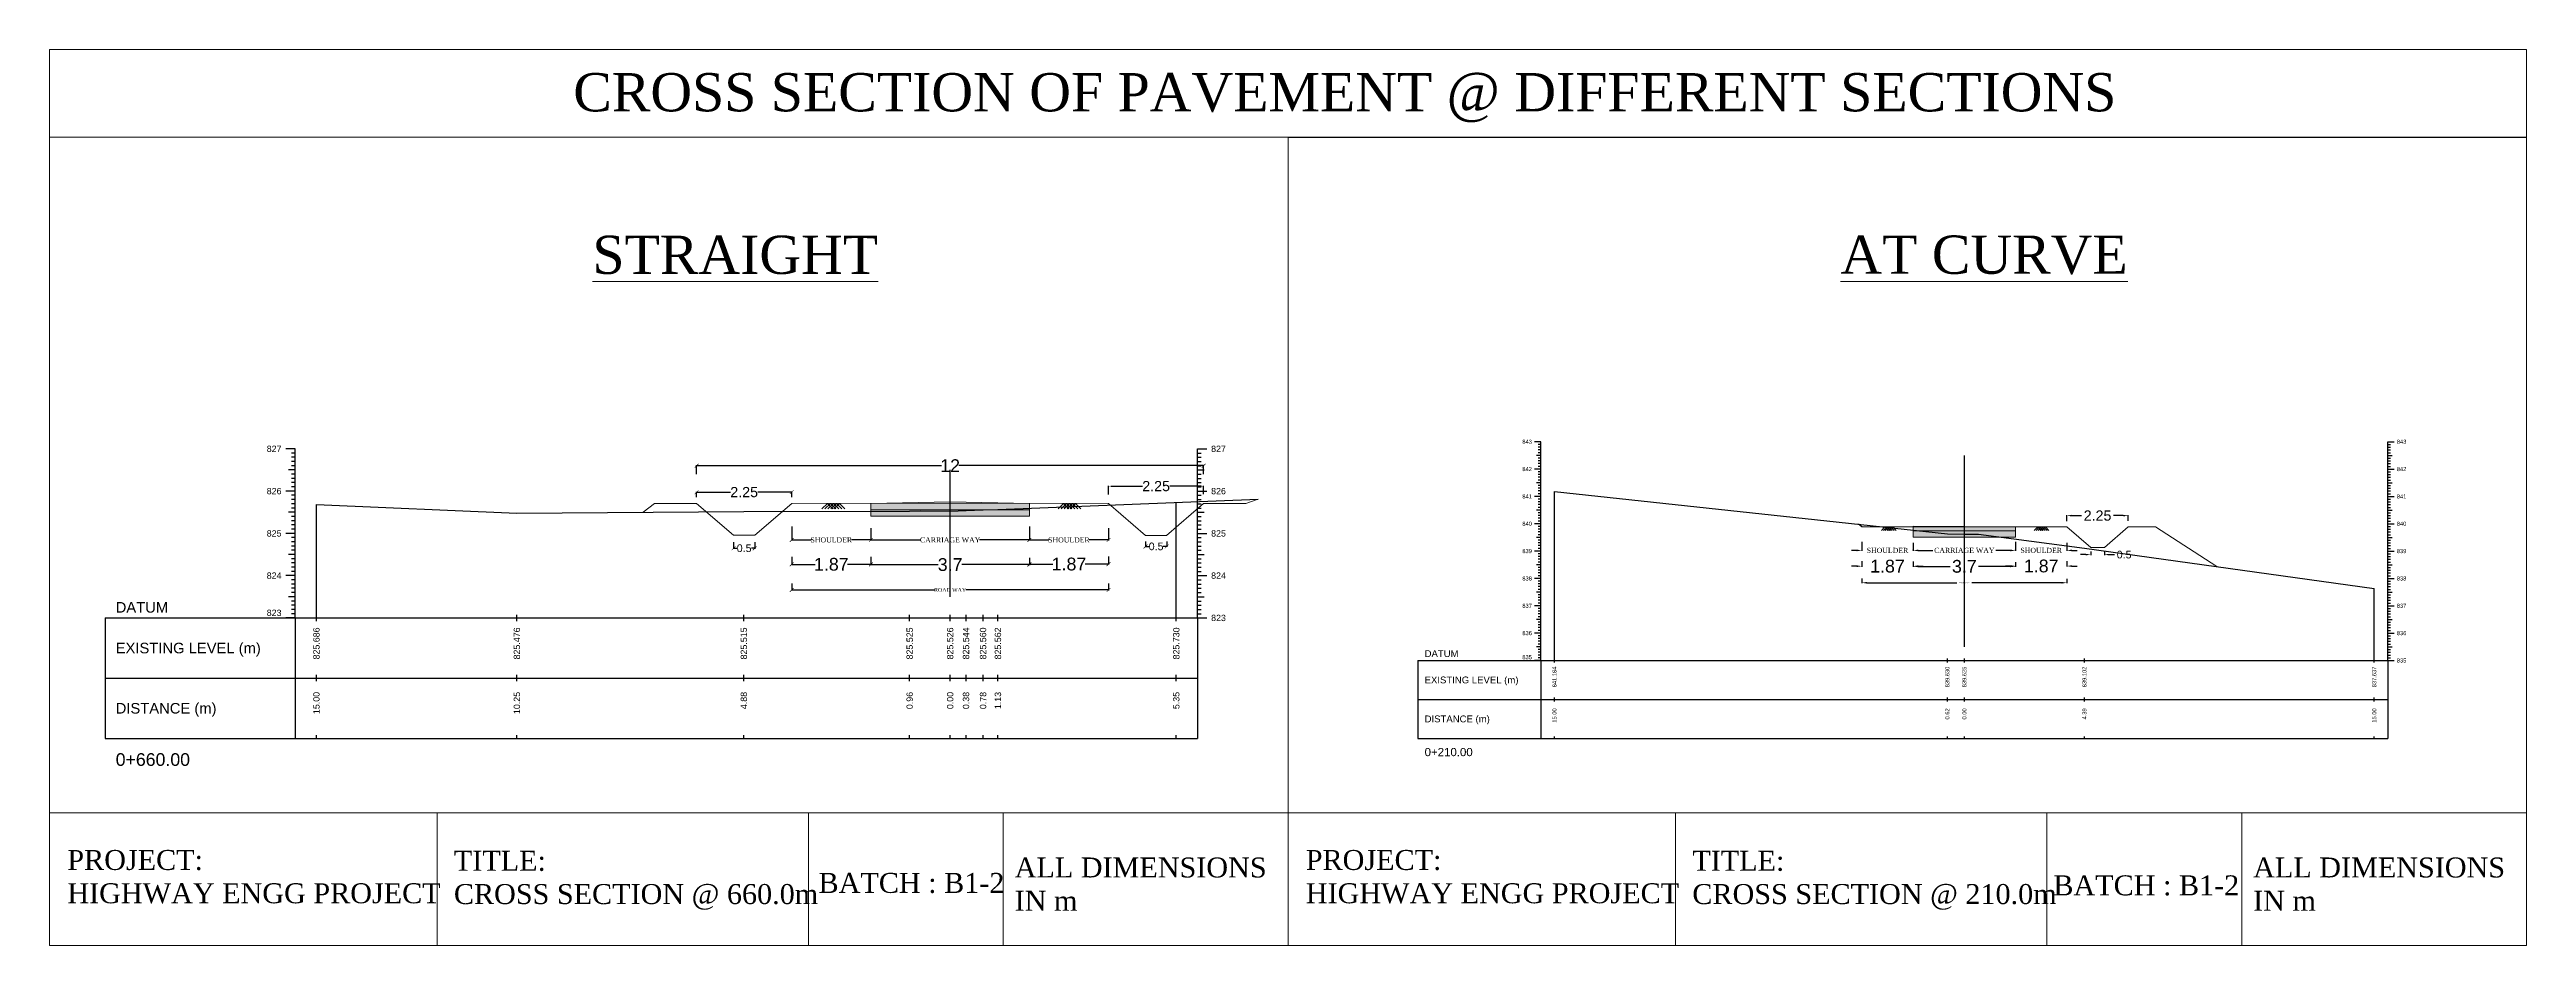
# Model space of a CAD drawing. Header units: millimetres. Extents: x 2757 to 35141, y 547 to 28513.
# Drawn here: x 26676 to 27647, y 26527 to 26878 of the extents above; entities that cross this region are included whole.
import ezdxf
from ezdxf.enums import TextEntityAlignment as Align

# ---------------------------------------------------------------- set-up
doc = ezdxf.new("R2010")
doc.units = ezdxf.units.MM
for name, color, linetype in [('Chainage_TXT', 7, 'Continuous'), ('CL', 4, 'Continuous'), ('CS_Drawing', 7, 'Continuous'), ('GL', 3, 'Continuous')]:
    doc.layers.add(name, color=color, linetype=linetype)
doc.styles.add('romans', font='romans.shx')
doc.styles.get("Standard").update_dxf_attribs({"font": 'arial.ttf'})
doc.dimstyles.get("Standard").update_dxf_attribs({"dimtxt": 0.18, "dimasz": 0.18, "dimexe": 0.18, "dimexo": 0.0625, "dimgap": 0.09, "dimtad": 0, "dimtih": 1, "dimtoh": 1, "dimdec": 4, "dimzin": 0, "dimdsep": 46, "dimtxsty": 'Standard', "dimcen": 0.09, "dimadec": 0, "dimazin": 0, "dimtfac": 1, "dimtdec": 4, "dimtofl": 0, "dimtmove": 0, "dimatfit": 3, "dimfxl": 1, "dimtolj": 1, "dimtzin": 0, "dimarcsym": 0})

msp = doc.modelspace()

# ---------------------------------------------------------------- texts
at = {"lineweight": 18, "attachment_point": 1, "style": 'romans'}
for s, width, gutter_width, insert, char_height in [('{\\fTimes New Roman|b0|i0|c0|p18;CROSS SECTION OF PAVEMENT @ DIFFERENT SECTIONS}', 596.4786555, 54.07253, (26880.98529, 26868.66732), 15), ('{\\fTimes New Roman|b0|i0|c0|p18;PROJECT:\\PHIGHWAY ENGG PROJECT}', 146.2429895, 39.10804, (26682.62998, 26564.23364), 7.8216076), ('{\\fTimes New Roman|b0|i0|c0|p18;TITLE:\\PCROSS SECTION @ 660.0m}', 154.1653981, 39.10804, (26834.1763, 26563.91048), 7.8216076), ('{\\fTimes New Roman|b0|i0|c0|p18;ALL DIMENSIONS\\PIN m}', 122.8706222, 39.10804, (27054.03788, 26561.29128), 7.8216076), ('{\\fTimes New Roman|b0|i0|c0|p18;PROJECT:\\PHIGHWAY ENGG PROJECT}', 146.2429895, 39.10804, (27168.1718, 26564.23364), 7.8216076), ('{\\fTimes New Roman|b0|i0|c0|p18;TITLE:\\PCROSS SECTION @ 210.0m}', 154.1653981, 39.10804, (27319.71813, 26563.91048), 7.8216076), ('{\\fTimes New Roman|b0|i0|c0|p18;ALL DIMENSIONS\\PIN m}', 122.8706222, 39.10804, (27539.57971, 26561.29128), 7.8216076), ('{\\fTimes New Roman|b0|i0|c0|p18;BATCH : B1-2}', 84.2216152, 39.10804, (26977.14778, 26555.24795), 7.8216076), ('{\\fTimes New Roman|b0|i0|c0|p18;BATCH : B1-2}', 78.3119275, 39.10804, (27461.26778, 26554.28974), 7.8216076)]:
    msp.add_mtext_dynamic_manual_height_columns(s, width=width, gutter_width=gutter_width, heights=[0], dxfattribs=dict(at, insert=insert, char_height=char_height))
at = {"color": 0, "lineweight": 18, "char_height": 15, "attachment_point": 1}
for s, insert in [('{\\fTimes New Roman|b0|i0|c0|p18;\\LSTRAIGHT}', (26888.48285, 26804.9673)), ('{\\fTimes New Roman|b0|i0|c0|p18;\\LAT CURVE }', (27377.76566, 26805.01588))]:
    msp.add_mtext_dynamic_manual_height_columns(s, width=156.3370552, gutter_width=1.14671, heights=[0], dxfattribs=dict(at, insert=insert))
at = {"layer": 'CS_Drawing'}
for s, height, p in [('843', 1.607081, (27256.81123, 26724.20569)), ('827', 2.484668, (26766.60132, 26721.42671)), ('826', 2.484668, (26766.60132, 26704.86226)), ('842', 1.607081, (27256.81123, 26713.49182)), ('841', 1.607081, (27256.81123, 26702.77795)), ('825', 2.484668, (26766.60132, 26688.2978)), ('840', 1.607081, (27256.81123, 26692.06408)), ('839', 1.607081, (27256.81123, 26681.35021)), ('824', 2.484668, (26766.60132, 26671.73335)), ('838', 1.607081, (27256.81123, 26670.63634)), ('837', 1.607081, (27256.81123, 26659.92247)), ('836', 1.607081, (27256.81123, 26649.2086))]:
    msp.add_text(s, height=height, dxfattribs=at).set_placement(p, align=Align.MIDDLE_RIGHT)
for s, height, p in [('843', 1.607081, (27595.90523, 26724.20569)), ('827', 2.484668, (27131.06114, 26721.42671)), ('826', 2.484668, (27131.06114, 26704.86226)), ('842', 1.607081, (27595.90523, 26713.49182)), ('841', 1.607081, (27595.90523, 26702.77795)), ('825', 2.484668, (27131.06114, 26688.2978)), ('840', 1.607081, (27595.90523, 26692.06408)), ('839', 1.607081, (27595.90523, 26681.35021)), ('824', 2.484668, (27131.06114, 26671.73335)), ('838', 1.607081, (27595.90523, 26670.63634)), ('DATUM', 4.141114, (26701.58583, 26659.31001)), ('823', 2.484668, (27131.06114, 26655.16889)), ('823', 2.484668, (27131.06114, 26655.16889)), ('837', 1.607081, (27595.90523, 26659.92247)), ('836', 1.607081, (27595.90523, 26649.2086)), ('EXISTING LEVEL (m)', 4.1411138, (26701.58583, 26643.36672)), ('DATUM', 2.678468, (27214.75928, 26641.1732)), ('835', 1.607081, (27595.90523, 26638.49473)), ('835', 1.607081, (27595.90523, 26638.49473)), ('EXISTING LEVEL (m)', 2.6784676, (27214.75928, 26630.8611)), ('DISTANCE (m)', 4.1411138, (26701.58583, 26619.76237)), ('DISTANCE (m)', 2.6784676, (27214.75928, 26615.59383)), ('0+660.00', 4.969337, (26701.58583, 26599.67797)), ('0+210.00', 3.214161, (27214.75928, 26602.60326))]:
    msp.add_text(s, height=height, dxfattribs=at).set_placement(p, align=Align.MIDDLE_LEFT)
for s, height, p in [('823', 2.484668, (26766.60132, 26655.91429)), ('835', 1.607081, (27256.81123, 26638.97685))]:
    msp.add_text(s, height=height, dxfattribs=at).set_placement(p, align=Align.RIGHT)
for s, height, p in [('825.686', 2.484668, (26780.26699, 26651.44189)), ('825.476', 2.484668, (26858.876, 26651.44189)), ('825.515', 2.484668, (26947.84316, 26651.44189)), ('825.525', 2.484668, (27012.86875, 26651.44189)), ('825.526', 2.484668, (27028.73382, 26651.44189)), ('825.544', 2.484668, (27034.95861, 26651.44189)), ('825.560', 2.484668, (27041.63244, 26651.44189)), ('825.562', 2.484668, (27047.47608, 26651.44189)), ('825.730', 2.484668, (27117.39546, 26651.44189)), ('841.184', 1.607081, (27265.65017, 26636.08411)), ('839.630', 1.607081, (27419.69969, 26636.08411)), ('839.625', 1.607081, (27426.35823, 26636.08411)), ('839.102', 1.607081, (27473.43484, 26636.08411)), ('837.637', 1.607081, (27587.06628, 26636.08411)), ('15.00', 2.484668, (26780.26699, 26626.1811)), ('10.25', 2.484668, (26858.876, 26626.1811)), ('4.88', 2.484668, (26947.84316, 26626.1811)), ('0.96', 2.484668, (27012.86875, 26626.1811)), ('0.00', 2.484668, (27028.73382, 26626.1811)), ('0.38', 2.484668, (27034.95861, 26626.1811)), ('0.78', 2.484668, (27041.63244, 26626.1811)), ('1.13', 2.484668, (27047.47608, 26626.1811)), ('5.35', 2.484668, (27117.39546, 26626.1811)), ('15.00', 1.607081, (27265.65017, 26619.74546)), ('0.62', 1.607081, (27419.69969, 26619.74546)), ('0.00', 1.607081, (27426.35823, 26619.74546)), ('4.39', 1.607081, (27473.43484, 26619.74546)), ('15.00', 1.607081, (27587.06628, 26619.74546))]:
    msp.add_text(s, height=height, rotation=90, dxfattribs=at).set_placement(p, align=Align.MIDDLE_RIGHT)

# ---------------------------------------------------------------- blocks, each defined once
blk = doc.blocks.new('_ArchTick')
at = {"color": 0, "linetype": 'ByBlock', "const_width": 0.15}
blk.add_lwpolyline([(-0.5, -0.5), (0.5, 0.5)], dxfattribs=at)
blk = doc.blocks.new('*D99')
at = {"color": 0, "lineweight": -2, "transparency": 16777216}
for p, q in [((26929.35, 26702.46), (26929.35, 26704.63)), ((26929.35, 26704.45), (26942.65, 26704.45)), ((26966.62, 26704.45), (26953.32, 26704.45)), ((26966.62, 26702.46), (26966.62, 26704.63))]:
    blk.add_line(p, q, dxfattribs=at)
at = {"layer": 'Defpoints', "color": 0, "transparency": 16777216}
for p in [(26929.35, 26704.45), (26929.35, 26702.4), (26966.62, 26702.4)]:
    blk.add_point(p, dxfattribs=at)
at = {"color": 0, "lineweight": -2, "transparency": 16777216, "xscale": 1.5, "yscale": 1.5, "zscale": 1.5, "rotation": 180}
blk.add_blockref('_ArchTick', (26929.35, 26704.45), dxfattribs=at)
at = {"color": 0, "lineweight": -2, "transparency": 16777216, "xscale": 1.5, "yscale": 1.5, "zscale": 1.5}
blk.add_blockref('_ArchTick', (26966.62, 26704.45), dxfattribs=at)
at = {"color": 0, "lineweight": 18, "transparency": 16777216, "insert": (26947.98, 26704.45), "char_height": 2, "attachment_point": 5}
blk.add_mtext('\\A1;{\\H2x;2.25}', dxfattribs=at)
blk = doc.blocks.new('*D100')
at = {"color": 0, "lineweight": -2, "transparency": 16777216}
for p, q in [((27090.85, 26703.47), (27090.85, 26706.98)), ((27091.85, 26706.8), (27104.15, 26706.8)), ((27127.12, 26706.8), (27114.82, 26706.8)), ((27128.12, 26703.63), (27128.12, 26706.98))]:
    blk.add_line(p, q, dxfattribs=at)
at = {"color": 0, "transparency": 16777216}
for points in [[(27091.85, 26706.96), (27091.85, 26706.63), (27090.85, 26706.8)], [(27127.12, 26706.96), (27127.12, 26706.63), (27128.12, 26706.8)]]:
    blk.add_solid(points, dxfattribs=at)
at = {"layer": 'Defpoints', "color": 0, "transparency": 16777216}
for p in [(27128.12, 26706.8), (27090.85, 26703.41), (27128.12, 26703.57)]:
    blk.add_point(p, dxfattribs=at)
at = {"color": 0, "lineweight": 18, "transparency": 16777216, "insert": (27109.49, 26706.8), "char_height": 2, "attachment_point": 5}
blk.add_mtext('\\A1;{\\H2x;2.25}', dxfattribs=at)
blk = doc.blocks.new('*D101')
at = {"color": 0, "lineweight": -2, "transparency": 16777216}
for p, q in [((26966.62, 26679.15), (26966.62, 26675.98)), ((26966.62, 26676.16), (26975.8, 26676.16)), ((26997.68, 26676.16), (26988.49, 26676.16)), ((26997.68, 26679.11), (26997.68, 26675.98))]:
    blk.add_line(p, q, dxfattribs=at)
at = {"layer": 'Defpoints', "color": 0, "transparency": 16777216}
for p in [(26966.62, 26679.21), (26997.68, 26679.17), (26997.68, 26676.16)]:
    blk.add_point(p, dxfattribs=at)
at = {"color": 0, "lineweight": -2, "transparency": 16777216, "xscale": 1.5, "yscale": 1.5, "zscale": 1.5, "rotation": 180}
blk.add_blockref('_ArchTick', (26966.62, 26676.16), dxfattribs=at)
at = {"color": 0, "lineweight": -2, "transparency": 16777216, "xscale": 1.5, "yscale": 1.5, "zscale": 1.5}
blk.add_blockref('_ArchTick', (26997.68, 26676.16), dxfattribs=at)
at = {"color": 0, "lineweight": 18, "transparency": 16777216, "insert": (26982.15, 26676.16), "char_height": 3, "attachment_point": 5}
blk.add_mtext('\\A1;{\\H1.66667x;1.87}', dxfattribs=at)
blk = doc.blocks.new('*D102')
at = {"color": 0, "lineweight": -2, "transparency": 16777216}
for p, q in [((26997.68, 26679.11), (26997.68, 26675.87)), ((26997.68, 26676.05), (27024.09, 26676.05)), ((27059.79, 26676.05), (27033.37, 26676.05)), ((27059.79, 26678.71), (27059.79, 26675.87))]:
    blk.add_line(p, q, dxfattribs=at)
at = {"layer": 'Defpoints', "color": 0, "transparency": 16777216}
for p in [(26997.68, 26679.17), (27059.79, 26678.77), (27059.79, 26676.05)]:
    blk.add_point(p, dxfattribs=at)
at = {"color": 0, "lineweight": -2, "transparency": 16777216, "xscale": 1.5, "yscale": 1.5, "zscale": 1.5, "rotation": 180}
blk.add_blockref('_ArchTick', (26997.68, 26676.05), dxfattribs=at)
at = {"color": 0, "lineweight": -2, "transparency": 16777216, "xscale": 1.5, "yscale": 1.5, "zscale": 1.5}
blk.add_blockref('_ArchTick', (27059.79, 26676.05), dxfattribs=at)
at = {"color": 0, "lineweight": 18, "transparency": 16777216, "insert": (27028.73, 26676.05), "char_height": 3, "attachment_point": 5}
blk.add_mtext('\\A1;{\\H1.66667x;3.7}', dxfattribs=at)
blk = doc.blocks.new('*D103')
at = {"color": 0, "lineweight": -2, "transparency": 16777216}
for p, q in [((27059.79, 26678.71), (27059.79, 26676.07)), ((27059.79, 26676.25), (27068.97, 26676.25)), ((27090.85, 26676.25), (27081.67, 26676.25)), ((27090.85, 26679.21), (27090.85, 26676.07))]:
    blk.add_line(p, q, dxfattribs=at)
at = {"layer": 'Defpoints', "color": 0, "transparency": 16777216}
for p in [(27059.79, 26678.77), (27090.85, 26679.28), (27090.85, 26676.25)]:
    blk.add_point(p, dxfattribs=at)
at = {"color": 0, "lineweight": -2, "transparency": 16777216, "xscale": 1.5, "yscale": 1.5, "zscale": 1.5, "rotation": 180}
blk.add_blockref('_ArchTick', (27059.79, 26676.25), dxfattribs=at)
at = {"color": 0, "lineweight": -2, "transparency": 16777216, "xscale": 1.5, "yscale": 1.5, "zscale": 1.5}
blk.add_blockref('_ArchTick', (27090.85, 26676.25), dxfattribs=at)
at = {"color": 0, "lineweight": 18, "transparency": 16777216, "insert": (27075.32, 26676.25), "char_height": 3, "attachment_point": 5}
blk.add_mtext('\\A1;{\\H1.66667x;1.87}', dxfattribs=at)
blk = doc.blocks.new('*D104')
at = {"color": 0, "lineweight": -2, "transparency": 16777216}
for p, q in [((27105.34, 26685.09), (27105.34, 26683)), ((27105.34, 26683.18), (27106.65, 26683.18)), ((27113.63, 26683.18), (27112.32, 26683.18)), ((27113.63, 26685.09), (27113.63, 26683))]:
    blk.add_line(p, q, dxfattribs=at)
at = {"layer": 'Defpoints', "color": 0, "transparency": 16777216}
for p in [(27105.34, 26685.15), (27113.63, 26685.15), (27113.63, 26683.18)]:
    blk.add_point(p, dxfattribs=at)
at = {"color": 0, "lineweight": -2, "transparency": 16777216, "xscale": 1.5, "yscale": 1.5, "zscale": 1.5, "rotation": 180}
blk.add_blockref('_ArchTick', (27105.34, 26683.18), dxfattribs=at)
at = {"color": 0, "lineweight": -2, "transparency": 16777216, "xscale": 1.5, "yscale": 1.5, "zscale": 1.5}
blk.add_blockref('_ArchTick', (27113.63, 26683.18), dxfattribs=at)
at = {"color": 0, "lineweight": 18, "transparency": 16777216, "insert": (27109.49, 26683.18), "char_height": 2, "attachment_point": 5}
blk.add_mtext('\\A1;{\\H1.5x;0.5}', dxfattribs=at)
blk = doc.blocks.new('*D105')
at = {"color": 0, "lineweight": -2, "transparency": 16777216}
for p, q in [((26943.84, 26684.79), (26943.84, 26682.29)), ((26943.84, 26682.47), (26945.15, 26682.47)), ((26952.12, 26682.47), (26950.81, 26682.47)), ((26952.12, 26684.79), (26952.12, 26682.29))]:
    blk.add_line(p, q, dxfattribs=at)
at = {"layer": 'Defpoints', "color": 0, "transparency": 16777216}
for p in [(26943.84, 26684.86), (26952.12, 26684.86), (26952.12, 26682.47)]:
    blk.add_point(p, dxfattribs=at)
at = {"color": 0, "lineweight": -2, "transparency": 16777216, "xscale": 1.5, "yscale": 1.5, "zscale": 1.5, "rotation": 180}
blk.add_blockref('_ArchTick', (26943.84, 26682.47), dxfattribs=at)
at = {"color": 0, "lineweight": -2, "transparency": 16777216, "xscale": 1.5, "yscale": 1.5, "zscale": 1.5}
blk.add_blockref('_ArchTick', (26952.12, 26682.47), dxfattribs=at)
at = {"color": 0, "lineweight": 18, "transparency": 16777216, "insert": (26947.98, 26682.47), "char_height": 2, "attachment_point": 5}
blk.add_mtext('\\A1;{\\H1.5x;0.5}', dxfattribs=at)
blk = doc.blocks.new('*D106')
at = {"color": 0, "lineweight": -2, "transparency": 16777216}
for p, q in [((26929.35, 26711.48), (26929.35, 26715.02)), ((26929.35, 26714.84), (27025.32, 26714.84)), ((27128.12, 26714.84), (27032.14, 26714.84)), ((27128.12, 26711.48), (27128.12, 26715.02))]:
    blk.add_line(p, q, dxfattribs=at)
at = {"layer": 'Defpoints', "color": 0, "transparency": 16777216}
for p in [(27128.12, 26714.84), (26929.35, 26711.42), (27128.12, 26711.42)]:
    blk.add_point(p, dxfattribs=at)
at = {"color": 0, "lineweight": -2, "transparency": 16777216, "xscale": 1.5, "yscale": 1.5, "zscale": 1.5, "rotation": 180}
blk.add_blockref('_ArchTick', (26929.35, 26714.84), dxfattribs=at)
at = {"color": 0, "lineweight": -2, "transparency": 16777216, "xscale": 1.5, "yscale": 1.5, "zscale": 1.5}
blk.add_blockref('_ArchTick', (27128.12, 26714.84), dxfattribs=at)
at = {"color": 0, "lineweight": 18, "transparency": 16777216, "insert": (27028.73, 26714.84), "char_height": 2, "attachment_point": 5}
blk.add_mtext('\\A1;{\\H2.5x;12}', dxfattribs=at)
blk = doc.blocks.new('*D107')
at = {"color": 0, "lineweight": -2, "transparency": 16777216}
for p, q in [((26966.62, 26668.65), (26966.62, 26665.96)), ((26966.62, 26666.14), (27022.62, 26666.14)), ((27090.85, 26666.14), (27034.85, 26666.14)), ((27090.85, 26668.63), (27090.85, 26665.96))]:
    blk.add_line(p, q, dxfattribs=at)
at = {"layer": 'Defpoints', "color": 0, "transparency": 16777216}
for p in [(26966.62, 26668.71), (27090.85, 26668.69), (27090.85, 26666.14)]:
    blk.add_point(p, dxfattribs=at)
at = {"color": 0, "lineweight": -2, "transparency": 16777216, "xscale": 1.5, "yscale": 1.5, "zscale": 1.5, "rotation": 180}
blk.add_blockref('_ArchTick', (26966.62, 26666.14), dxfattribs=at)
at = {"color": 0, "lineweight": -2, "transparency": 16777216, "xscale": 1.5, "yscale": 1.5, "zscale": 1.5}
blk.add_blockref('_ArchTick', (27090.85, 26666.14), dxfattribs=at)
at = {"color": 0, "lineweight": 18, "transparency": 16777216, "insert": (27028.73, 26666.14), "char_height": 3, "attachment_point": 5}
blk.add_mtext('\\A1;{\\fTimes New Roman|b0|i0|c0|p18;\\H0.5x;ROAD WAY}', dxfattribs=at)
blk = doc.blocks.new('*D108')
at = {"color": 0, "lineweight": -2, "transparency": 16777216}
for p, q in [((26997.68, 26685.78), (26997.68, 26685.9)), ((26997.68, 26685.72), (27017.28, 26685.72)), ((27059.79, 26685.72), (27040.19, 26685.72)), ((27059.79, 26685.78), (27059.79, 26685.9))]:
    blk.add_line(p, q, dxfattribs=at)
at = {"layer": 'Defpoints', "color": 0, "transparency": 16777216}
for p in [(26997.68, 26685.72), (27059.79, 26685.72), (27059.79, 26685.72)]:
    blk.add_point(p, dxfattribs=at)
at = {"color": 0, "lineweight": -2, "transparency": 16777216, "xscale": 1.5, "yscale": 1.5, "zscale": 1.5, "rotation": 180}
blk.add_blockref('_ArchTick', (26997.68, 26685.72), dxfattribs=at)
at = {"color": 0, "lineweight": -2, "transparency": 16777216, "xscale": 1.5, "yscale": 1.5, "zscale": 1.5}
blk.add_blockref('_ArchTick', (27059.79, 26685.72), dxfattribs=at)
at = {"color": 0, "lineweight": 18, "transparency": 16777216, "insert": (27028.74, 26685.72), "char_height": 3, "attachment_point": 5}
blk.add_mtext('\\A1;{\\fTimes New Roman|b0|i0|c0|p18;\\H0.66667x;CARRIAGE WAY}', dxfattribs=at)
blk = doc.blocks.new('*D109')
at = {"color": 0, "lineweight": -2, "transparency": 16777216}
for p, q in [((26966.62, 26691.04), (26966.62, 26685.54)), ((26966.62, 26685.72), (26974.26, 26685.72)), ((26997.68, 26685.72), (26990.03, 26685.72)), ((26997.68, 26690.28), (26997.68, 26685.54))]:
    blk.add_line(p, q, dxfattribs=at)
at = {"layer": 'Defpoints', "color": 0, "transparency": 16777216}
for p in [(26966.62, 26691.11), (26966.62, 26685.72), (26997.68, 26690.34)]:
    blk.add_point(p, dxfattribs=at)
at = {"color": 0, "lineweight": -2, "transparency": 16777216, "xscale": 1.5, "yscale": 1.5, "zscale": 1.5, "rotation": 180}
blk.add_blockref('_ArchTick', (26966.62, 26685.72), dxfattribs=at)
at = {"color": 0, "lineweight": -2, "transparency": 16777216, "xscale": 1.5, "yscale": 1.5, "zscale": 1.5}
blk.add_blockref('_ArchTick', (26997.68, 26685.72), dxfattribs=at)
at = {"color": 0, "lineweight": 18, "transparency": 16777216, "insert": (26982.15, 26685.72), "char_height": 3, "attachment_point": 5}
blk.add_mtext('\\A1;{\\fTimes New Roman|b0|i0|c0|p18;\\H0.66667x;SHOULDER}', dxfattribs=at)
blk = doc.blocks.new('*D110')
at = {"color": 0, "lineweight": -2, "transparency": 16777216}
for p, q in [((27059.79, 26691.04), (27059.79, 26685.54)), ((27059.79, 26685.72), (27067.44, 26685.72)), ((27090.85, 26685.72), (27083.21, 26685.72)), ((27090.85, 26690.28), (27090.85, 26685.54))]:
    blk.add_line(p, q, dxfattribs=at)
at = {"layer": 'Defpoints', "color": 0, "transparency": 16777216}
for p in [(27059.79, 26691.11), (27059.79, 26685.72), (27090.85, 26690.34)]:
    blk.add_point(p, dxfattribs=at)
at = {"color": 0, "lineweight": -2, "transparency": 16777216, "xscale": 1.5, "yscale": 1.5, "zscale": 1.5, "rotation": 180}
blk.add_blockref('_ArchTick', (27059.79, 26685.72), dxfattribs=at)
at = {"color": 0, "lineweight": -2, "transparency": 16777216, "xscale": 1.5, "yscale": 1.5, "zscale": 1.5}
blk.add_blockref('_ArchTick', (27090.85, 26685.72), dxfattribs=at)
at = {"color": 0, "lineweight": 18, "transparency": 16777216, "insert": (27075.32, 26685.72), "char_height": 3, "attachment_point": 5}
blk.add_mtext('\\A1;{\\fTimes New Roman|b0|i0|c0|p18;\\H0.66667x;SHOULDER}', dxfattribs=at)
blk = doc.blocks.new('*D111')
at = {"color": 0, "lineweight": -2, "transparency": 16777216}
for p, q in [((27466.53, 26693.12), (27466.53, 26695.43)), ((27468.53, 26695.25), (27472.34, 26695.25)), ((27488.64, 26695.25), (27484.83, 26695.25)), ((27490.64, 26693.23), (27490.64, 26695.43))]:
    blk.add_line(p, q, dxfattribs=at)
at = {"color": 0, "transparency": 16777216}
for points in [[(27468.53, 26695.58), (27468.53, 26694.91), (27466.53, 26695.25)], [(27488.64, 26695.58), (27488.64, 26694.91), (27490.64, 26695.25)]]:
    blk.add_solid(points, dxfattribs=at)
at = {"layer": 'Defpoints', "color": 0, "transparency": 16777216}
for p in [(27490.64, 26695.25), (27466.53, 26693.06), (27490.64, 26693.16)]:
    blk.add_point(p, dxfattribs=at)
at = {"color": 0, "lineweight": 18, "transparency": 16777216, "insert": (27478.59, 26695.25), "char_height": 1, "attachment_point": 5}
blk.add_mtext('\\A1;{\\H4x;2.25}', dxfattribs=at)
blk = doc.blocks.new('*D112')
at = {"color": 0, "lineweight": -2, "transparency": 16777216}
for p, q in [((27386.18, 26677.35), (27386.18, 26675.25)), ((27406.27, 26677.32), (27406.27, 26675.25)), ((27384.18, 26675.43), (27382.18, 26675.43)), ((27408.27, 26675.43), (27410.27, 26675.43))]:
    blk.add_line(p, q, dxfattribs=at)
at = {"color": 0, "transparency": 16777216}
for points in [[(27384.18, 26675.77), (27384.18, 26675.1), (27386.18, 26675.43)], [(27408.27, 26675.77), (27408.27, 26675.1), (27406.27, 26675.43)]]:
    blk.add_solid(points, dxfattribs=at)
at = {"layer": 'Defpoints', "color": 0, "transparency": 16777216}
for p in [(27386.18, 26677.41), (27406.27, 26677.38), (27406.27, 26675.43)]:
    blk.add_point(p, dxfattribs=at)
at = {"color": 0, "lineweight": 18, "transparency": 16777216, "insert": (27396.22, 26675.43), "char_height": 1, "attachment_point": 5}
blk.add_mtext('\\A1;{\\H5x;1.87}', dxfattribs=at)
blk = doc.blocks.new('*D113')
at = {"color": 0, "lineweight": -2, "transparency": 16777216}
for p, q in [((27406.27, 26677.32), (27406.27, 26675.18)), ((27446.44, 26677.06), (27446.44, 26675.18)), ((27408.27, 26675.36), (27420.81, 26675.36)), ((27444.44, 26675.36), (27431.91, 26675.36))]:
    blk.add_line(p, q, dxfattribs=at)
at = {"color": 0, "transparency": 16777216}
for points in [[(27408.27, 26675.7), (27408.27, 26675.03), (27406.27, 26675.36)], [(27444.44, 26675.7), (27444.44, 26675.03), (27446.44, 26675.36)]]:
    blk.add_solid(points, dxfattribs=at)
at = {"layer": 'Defpoints', "color": 0, "transparency": 16777216}
for p in [(27406.27, 26677.38), (27446.44, 26677.12), (27446.44, 26675.36)]:
    blk.add_point(p, dxfattribs=at)
at = {"color": 0, "lineweight": 18, "transparency": 16777216, "insert": (27426.36, 26675.36), "char_height": 1, "attachment_point": 5}
blk.add_mtext('\\A1;{\\H5x;3.7}', dxfattribs=at)
blk = doc.blocks.new('*D114')
at = {"color": 0, "lineweight": -2, "transparency": 16777216}
for p, q in [((27446.44, 26677.06), (27446.44, 26675.31)), ((27466.53, 26677.39), (27466.53, 26675.31)), ((27444.44, 26675.49), (27442.44, 26675.49)), ((27468.53, 26675.49), (27470.53, 26675.49))]:
    blk.add_line(p, q, dxfattribs=at)
at = {"color": 0, "transparency": 16777216}
for points in [[(27444.44, 26675.82), (27444.44, 26675.15), (27446.44, 26675.49)], [(27468.53, 26675.82), (27468.53, 26675.15), (27466.53, 26675.49)]]:
    blk.add_solid(points, dxfattribs=at)
at = {"layer": 'Defpoints', "color": 0, "transparency": 16777216}
for p in [(27446.44, 26677.12), (27466.53, 26677.45), (27466.53, 26675.49)]:
    blk.add_point(p, dxfattribs=at)
at = {"color": 0, "lineweight": 18, "transparency": 16777216, "insert": (27456.49, 26675.49), "char_height": 1, "attachment_point": 5}
blk.add_mtext('\\A1;{\\H5x;1.87}', dxfattribs=at)
blk = doc.blocks.new('*D115')
at = {"color": 0, "lineweight": -2, "transparency": 16777216}
for p, q in [((27473.91, 26679.97), (27471.91, 26679.97)), ((27475.91, 26681.18), (27475.91, 26679.79)), ((27481.26, 26681.18), (27481.26, 26679.79)), ((27483.26, 26679.97), (27485.26, 26679.97))]:
    blk.add_line(p, q, dxfattribs=at)
at = {"color": 0, "transparency": 16777216}
for points in [[(27473.91, 26680.3), (27473.91, 26679.64), (27475.91, 26679.97)], [(27483.26, 26680.3), (27483.26, 26679.64), (27481.26, 26679.97)]]:
    blk.add_solid(points, dxfattribs=at)
at = {"layer": 'Defpoints', "color": 0, "transparency": 16777216}
for p in [(27475.91, 26681.25), (27481.26, 26681.25), (27481.26, 26679.97)]:
    blk.add_point(p, dxfattribs=at)
at = {"color": 0, "lineweight": 18, "transparency": 16777216, "insert": (27489.01, 26679.97), "char_height": 1, "attachment_point": 5}
blk.add_mtext('\\A1;{\\H3x;0.5}', dxfattribs=at)
blk = doc.blocks.new('*D116')
at = {"color": 0, "lineweight": -2, "transparency": 16777216}
for p, q in [((27386.18, 26670.55), (27386.18, 26668.77)), ((27388.18, 26668.95), (27423.35, 26668.95)), ((27464.53, 26668.95), (27429.36, 26668.95)), ((27466.53, 26670.54), (27466.53, 26668.77))]:
    blk.add_line(p, q, dxfattribs=at)
at = {"color": 0, "transparency": 16777216}
for points in [[(27388.18, 26669.28), (27388.18, 26668.62), (27386.18, 26668.95)], [(27464.53, 26669.28), (27464.53, 26668.62), (27466.53, 26668.95)]]:
    blk.add_solid(points, dxfattribs=at)
at = {"layer": 'Defpoints', "color": 0, "transparency": 16777216}
for p in [(27386.18, 26670.62), (27466.53, 26670.6), (27466.53, 26668.95)]:
    blk.add_point(p, dxfattribs=at)
at = {"color": 0, "lineweight": 18, "transparency": 16777216, "insert": (27426.36, 26668.95), "char_height": 1, "attachment_point": 5}
blk.add_mtext('\\A1;{\\fTimes New Roman|b0|i0|c0|p18;\\H0.5x;ROAD WAY}', dxfattribs=at)
blk = doc.blocks.new('*D117')
at = {"color": 0, "lineweight": -2, "transparency": 16777216}
for p, q in [((27406.27, 26681.68), (27406.27, 26681.8)), ((27408.27, 26681.62), (27413.99, 26681.62)), ((27444.45, 26681.62), (27438.72, 26681.62)), ((27446.45, 26681.68), (27446.45, 26681.8))]:
    blk.add_line(p, q, dxfattribs=at)
at = {"color": 0, "transparency": 16777216}
for points in [[(27408.27, 26681.95), (27408.27, 26681.28), (27406.27, 26681.62)], [(27444.45, 26681.95), (27444.45, 26681.28), (27446.45, 26681.62)]]:
    blk.add_solid(points, dxfattribs=at)
at = {"layer": 'Defpoints', "color": 0, "transparency": 16777216}
for p in [(27406.27, 26681.62), (27446.45, 26681.62), (27446.45, 26681.62)]:
    blk.add_point(p, dxfattribs=at)
at = {"color": 0, "lineweight": 18, "transparency": 16777216, "insert": (27426.36, 26681.62), "char_height": 1, "attachment_point": 5}
blk.add_mtext('\\A1;{\\fTimes New Roman|b0|i0|c0|p18;\\H2x;CARRIAGE WAY}', dxfattribs=at)
blk = doc.blocks.new('*D118')
at = {"color": 0, "lineweight": -2, "transparency": 16777216}
for p, q in [((27384.18, 26681.62), (27382.18, 26681.62)), ((27386.18, 26685.04), (27386.18, 26681.44)), ((27406.27, 26684.54), (27406.27, 26681.44)), ((27408.27, 26681.62), (27410.27, 26681.62))]:
    blk.add_line(p, q, dxfattribs=at)
at = {"color": 0, "transparency": 16777216}
for points in [[(27384.18, 26681.95), (27384.18, 26681.28), (27386.18, 26681.62)], [(27408.27, 26681.95), (27408.27, 26681.28), (27406.27, 26681.62)]]:
    blk.add_solid(points, dxfattribs=at)
at = {"layer": 'Defpoints', "color": 0, "transparency": 16777216}
for p in [(27386.18, 26685.1), (27386.18, 26681.62), (27406.27, 26684.6)]:
    blk.add_point(p, dxfattribs=at)
at = {"color": 0, "lineweight": 18, "transparency": 16777216, "insert": (27396.22, 26681.62), "char_height": 1, "attachment_point": 5}
blk.add_mtext('\\A1;{\\fTimes New Roman|b0|i0|c0|p18;\\H2x;SHOULDER}', dxfattribs=at)
blk = doc.blocks.new('*D119')
at = {"color": 0, "lineweight": -2, "transparency": 16777216}
for p, q in [((27444.45, 26681.62), (27442.45, 26681.62)), ((27446.45, 26685.04), (27446.45, 26681.44)), ((27466.54, 26684.54), (27466.54, 26681.44)), ((27468.54, 26681.62), (27470.54, 26681.62))]:
    blk.add_line(p, q, dxfattribs=at)
at = {"color": 0, "transparency": 16777216}
for points in [[(27444.45, 26681.95), (27444.45, 26681.28), (27446.45, 26681.62)], [(27468.54, 26681.95), (27468.54, 26681.28), (27466.54, 26681.62)]]:
    blk.add_solid(points, dxfattribs=at)
at = {"layer": 'Defpoints', "color": 0, "transparency": 16777216}
for p in [(27446.45, 26685.1), (27446.45, 26681.62), (27466.54, 26684.6)]:
    blk.add_point(p, dxfattribs=at)
at = {"color": 0, "lineweight": 18, "transparency": 16777216, "insert": (27456.49, 26681.62), "char_height": 1, "attachment_point": 5}
blk.add_mtext('\\A1;{\\fTimes New Roman|b0|i0|c0|p18;\\H2x;SHOULDER}', dxfattribs=at)

# ---------------------------------------------------------------- dimensions: what is measured, and where the dimension line sits
at = {"lineweight": 18}
for base, p1, p2, text, override, picture, middle in [((27128.12055, 26714.8443), (26929.34709, 26711.42125), (27128.12055, 26711.42125), '{\\H2.5x;12}', {"dimtxt": 2, "dimasz": 1.5, "dimblk1": 'ArchTick', "dimblk2": 'ArchTick', "dimsah": 1}, '*D106', (27028.73382, 26714.8443)), ((26929.34709, 26704.44593), (26966.61711, 26702.39733), (26929.34709, 26702.39733), '{\\H2x;2.25}', {"dimtxt": 2, "dimasz": 1.5, "dimblk1": 'ArchTick', "dimblk2": 'ArchTick', "dimsah": 1}, '*D99', (26947.9821, 26704.44593)), ((27128.12055, 26706.79562), (27090.85052, 26703.41079), (27128.12055, 26703.57218), '{\\H2x;2.25}', {"dimtxt": 2, "dimasz": 1}, '*D100', (27109.48554, 26706.79562)), ((27490.63904, 26695.24807), (27466.53283, 26693.05876), (27490.63904, 26693.16314), '{\\H4x;2.25}', {"dimtxt": 1, "dimasz": 2, "dimgap": 1}, '*D111', (27478.58593, 26695.24807)), ((26966.61711, 26685.7198), (26997.67724, 26690.34027), (26966.61711, 26691.10637), '{\\fTimes New Roman|b0|i0|c0|p18;\\H0.66667x;SHOULDER}', {"dimtxt": 3, "dimasz": 1.5, "dimblk1": 'ArchTick', "dimblk2": 'ArchTick', "dimsah": 1}, '*D109', (26982.14718, 26685.7198)), ((27059.79383, 26685.7198), (26997.67724, 26685.7198), (27059.79383, 26685.7198), '{\\fTimes New Roman|b0|i0|c0|p18;\\H0.66667x;CARRIAGE WAY}', {"dimtxt": 3, "dimasz": 1.5, "dimblk1": 'ArchTick', "dimblk2": 'ArchTick', "dimsah": 1}, '*D108', (27028.73554, 26685.7198)), ((27059.79383, 26685.7198), (27090.85396, 26690.34027), (27059.79383, 26691.10637), '{\\fTimes New Roman|b0|i0|c0|p18;\\H0.66667x;SHOULDER}', {"dimtxt": 3, "dimasz": 1.5, "dimblk1": 'ArchTick', "dimblk2": 'ArchTick', "dimsah": 1}, '*D110', (27075.32389, 26685.7198)), ((26952.12321, 26682.46646), (26943.84098, 26684.85637), (26952.12321, 26684.85637), '{\\H1.5x;0.5}', {"dimtxt": 2, "dimasz": 1.5, "dimblk1": 'ArchTick', "dimblk2": 'ArchTick', "dimsah": 1}, '*D105', (26947.9821, 26682.46646)), ((26997.67546, 26676.16257), (26966.61711, 26679.21333), (26997.67546, 26679.17448), '{\\H1.66667x;1.87}', {"dimtxt": 3, "dimasz": 1.5, "dimblk1": 'ArchTick', "dimblk2": 'ArchTick', "dimsah": 1}, '*D101', (26982.14629, 26676.16257)), ((27059.7912, 26676.05382), (26997.67546, 26679.17448), (27059.7912, 26678.77334), '{\\H1.66667x;3.7}', {"dimtxt": 3, "dimasz": 1.5, "dimblk1": 'ArchTick', "dimblk2": 'ArchTick', "dimsah": 1}, '*D102', (27028.73333, 26676.05382)), ((27090.85052, 26676.24553), (27059.7912, 26678.77334), (27090.85052, 26679.27554), '{\\H1.66667x;1.87}', {"dimtxt": 3, "dimasz": 1.5, "dimblk1": 'ArchTick', "dimblk2": 'ArchTick', "dimsah": 1}, '*D103', (27075.32086, 26676.24553)), ((27113.62665, 26683.17524), (27105.34442, 26685.14864), (27113.62665, 26685.14864), '{\\H1.5x;0.5}', {"dimtxt": 2, "dimasz": 1.5, "dimblk1": 'ArchTick', "dimblk2": 'ArchTick', "dimsah": 1}, '*D104', (27109.48554, 26683.17524)), ((27386.1788, 26681.61625), (27406.26846, 26684.60476), (27386.1788, 26685.10028), '{\\fTimes New Roman|b0|i0|c0|p18;\\H2x;SHOULDER}', {"dimtxt": 1, "dimasz": 2, "dimgap": 1}, '*D118', (27396.22363, 26681.61625)), ((27406.26731, 26675.43464), (27386.1788, 26677.40787), (27406.26731, 26677.38274), '{\\H5x;1.87}', {"dimtxt": 1, "dimasz": 2, "dimgap": 1}, '*D112', (27396.22305, 26675.43464)), ((27446.4437, 26675.36431), (27406.26731, 26677.38274), (27446.4437, 26677.12329), '{\\H5x;3.7}', {"dimtxt": 1, "dimasz": 2, "dimgap": 1}, '*D113', (27426.3555, 26675.36431)), ((27446.44539, 26681.61625), (27406.26846, 26681.61625), (27446.44539, 26681.61625), '{\\fTimes New Roman|b0|i0|c0|p18;\\H2x;CARRIAGE WAY}', {"dimtxt": 1, "dimasz": 2, "dimgap": 1}, '*D117', (27426.35693, 26681.61625)), ((27466.53283, 26675.4883), (27446.4437, 26677.12329), (27466.53283, 26677.44811), '{\\H5x;1.87}', {"dimtxt": 1, "dimasz": 2, "dimgap": 1}, '*D114', (27456.48826, 26675.4883)), ((27446.44539, 26681.61625), (27466.53505, 26684.60476), (27446.44539, 26685.10028), '{\\fTimes New Roman|b0|i0|c0|p18;\\H2x;SHOULDER}', {"dimtxt": 1, "dimasz": 2, "dimgap": 1}, '*D119', (27456.49022, 26681.61625)), ((27481.2644, 26679.97043), (27475.90747, 26681.24682), (27481.2644, 26681.24682), '{\\H3x;0.5}', {"dimtxt": 1, "dimasz": 2, "dimgap": 1}, '*D115', (27489.00656, 26679.97043)), ((27090.85052, 26666.13685), (26966.61711, 26668.7146), (27090.85052, 26668.69129), '{\\fTimes New Roman|b0|i0|c0|p18;\\H0.5x;ROAD WAY}', {"dimtxt": 3, "dimasz": 1.5, "dimblk1": 'ArchTick', "dimblk2": 'ArchTick', "dimsah": 1}, '*D107', (27028.73382, 26666.13685)), ((27466.53283, 26668.95002), (27386.1788, 26670.6173), (27466.53283, 26670.60223), '{\\fTimes New Roman|b0|i0|c0|p18;\\H0.5x;ROAD WAY}', {"dimtxt": 1, "dimasz": 2, "dimgap": 1}, '*D116', (27426.35581, 26668.95002))]:
    dim = msp.add_linear_dim(base=base, p1=p1, p2=p2, text=text, dimstyle='Standard', override=override, dxfattribs=at)
    dim.commit()
    dim.dimension.update_dxf_attribs({"geometry": picture, "text_midpoint": middle})

# ---------------------------------------------------------------- hatches: boundary and pattern name
at = {"lineweight": 18}
h = msp.add_hatch(color=256, dxfattribs=at)
h.dxf.hatch_style = 1
h.paths.add_polyline_path([(27028.73382, 26700.63033), (26997.67546, 26700.00916), (27028.73382, 26700.07128), (27059.79217, 26700.00916)])
h = msp.add_hatch(dxfattribs=at)
h.set_pattern_fill('GRAVEL', color=256, scale=1.656446)
h.set_pattern_definition([(228.0127875, (30768.09891, 27928.64533), (-13.251564011, -14.9080095124), [0.22285155, -22.0623435]), (184.9697407, (30767.94983, 27928.47968), (19.8773460165, 1.6564455014), [0.38242026, -37.85959375]), (132.510447, (30767.56885, 27928.44655), (16.5644550138, -18.2209005152), [0.26964945, -26.6953297]), (267.273689, (30766.92283, 27928.03244), (1.6564455014, 33.1289100276), [0.3482478, -34.4765246]), (292.8336542, (30766.90627, 27927.68459), (-8.2822275069, 19.8773460165), [0.3414845, -33.8070143]), (357.273689, (30767.03878, 27927.36986), (-33.1289100276, 1.6564455014), [0.3482478, -34.4765246]), (37.6942405, (30767.386637, 27927.3533), (-21.5337915179, -16.5644550138), [0.4605399, -45.59341155]), (72.2553284, (30767.751055, 27927.634895), (11.5951185096, 36.4418010303), [0.4347971, -43.04492534]), (121.4295656, (30767.88357, 27928.049006), (-13.251564011, 21.5337915179), [0.3494272, -34.59332895]), (175.2363583, (30767.70136, 27928.34717), (18.220900515, -1.6564455014), [0.3989251, -19.5473201]), (222.3974378, (30767.303814, 27928.380295), (-19.8773460165, -18.22090051515), [0.51589664, -51.0738053]), (138.814075, (30768.56271, 27928.01588), (-11.5951185096, 9.938673008), [0.1760818, -17.4321754]), (171.4692344, (30768.4302, 27928.13183), (21.5337915179, -3.3128910028), [0.3349946, -33.1645425]), (225, (30768.0989, 27928.1815), (-2e-16, -1.6564455), [0.2342562, -2.1083115]), (203.1985905, (30767.98296, 27928.3803), (8.282227507, 3.312891003), [0.1261516, -12.4889615]), (291.8014095, (30767.867, 27928.3306), (-1.656445501, 4.969336504), [0.17840415, -8.7418279]), (30.9637565, (30767.93326, 27928.16496), (4.969336504, 3.312891003), [0.28976036, -9.3688937]), (161.565051, (30768.18173, 27928.31404), (3.312891, -1.6564455), [0.20952545, -5.02861516]), (16.3895403, (30766.90627, 27928.3306), (16.5644550138, 4.9693365041), [0.29352214, -29.0587669]), (70.346176, (30767.18786, 27928.41342), (-6.6257820055, -18.2209005152), [0.24624884, -24.37858385]), (293.1985905, (30768.18173, 27928.64533), (-3.312891003, 8.282227507), [0.2523015, -12.3628116]), (343.6104597, (30768.28112, 27928.41342), (-16.5644550138, 4.9693365041), [0.29352214, -29.0587669]), (339.443955, (30766.90627, 27927.3036), (-8.282227507, 3.312891003), [0.2830534, -13.86962316]), (294.7751406, (30767.1713, 27927.20422), (-8.282227507, 18.220900515), [0.23716655, -23.47952374]), (66.8014095, (30768.1983, 27926.98888), (3.312891003, 8.282227507), [0.2523015, -12.3628116]), (17.3540246, (30768.29768, 27927.22078), (-21.533791518, -6.6257820055), [0.2776716, -27.4894148]), (69.443955, (30767.38664, 27926.98888), (-3.312891003, -8.282227507), [0.1415267, -14.01114986]), (101.3099325, (30768.0989, 27926.98888), (-1.656445501, 6.625782006), [0.08446216, -8.3617858]), (165.963757, (30768.08234, 27927.0717), (4.969336504, -1.6564455), [0.3414845, -6.48821524]), (186.009006, (30767.751055, 27927.154525), (16.5644550138, 1.6564455014), [0.3164639, -31.32988296]), (303.690068, (30767.93326, 27928.01588), (-1.6564455, 3.312891003), [0.2388959, -5.7335033]), (353.1572266, (30768.06578, 27927.817104), (28.1595735234, -3.3128910028), [0.41708304, -41.291149]), (60.945396, (30768.47989, 27927.76741), (-6.6257820055, -11.5951185096), [0.170541, -16.8836092]), (90, (30768.5627, 27927.9165), (-1.6564455, 1.6564455), [0.0993867, -1.5570588]), (120.256437, (30767.71793, 27927.20422), (6.6257820055, -11.5951185096), [0.23012003, -22.7819563]), (48.0127875, (30767.60197, 27927.40299), (13.251564011, 14.9080095124), [0.4457031, -21.8394919]), (0, (30767.9001, 27927.7343), (1.6564455, 1.6564455), [0.4306758, -1.2257697]), (325.3048465, (30768.33081, 27927.73428), (16.5644550138, -11.5951185096), [0.2619072, -25.9287958]), (254.054604, (30768.54615, 27927.5852), (-1.656445501, -6.625782006), [0.2411818, -11.8179235]), (207.6459754, (30768.47989, 27927.3533), (-31.4724645262, -16.5644550138), [0.39268525, -38.8759049]), (175.4260787, (30768.13204, 27927.17109), (-21.5337915179, 1.6564455014), [0.4154349, -41.12800695])])
h.paths.add_polyline_path([(27059.79962, 26700.00901), (27059.79217, 26700.00916), (27028.73382, 26700.07128), (26997.67546, 26700.00916), (26997.67546, 26697.52449), (27059.79465, 26697.52449)])
h = msp.add_hatch(dxfattribs=at)
h.set_pattern_fill('GRAVEL', color=256, scale=0.165645)
h.set_pattern_definition([(228.0127875, (-6132.07333, 6182.32428), (-33.6589725906, -37.8663441591), [0.56604294, -56.03835243]), (184.969741, (-6132.45199, 6181.90354), (50.488458862, 4.2073718132), [0.97134746, -96.16336813]), (132.5104471, (-6133.41968, 6181.8194), (42.0737157528, -46.2810872923), [0.6849096, -67.8061374]), (267.273689, (-6135.06056, 6180.76755), (4.2073715823, 84.1474314695), [0.8845494, -87.57037245]), (292.8336542, (-6135.10263, 6179.884), (-21.0368578693, 50.4884588813), [0.8673707, -85.86981633]), (357.273689, (-6134.76604, 6179.0846), (-84.1474314695, 4.2073715823), [0.8845494, -87.57037245]), (37.69424047, (-6133.8825, 6179.04253), (-54.69583045306, -42.07371573814), [1.1697713, -115.80726535]), (72.25532837, (-6132.95687, 6179.75778), (29.4516010224, 92.56217461446), [1.10438455, -109.33411037]), (121.4295656, (-6132.62028, 6180.80963), (-33.6589725928, 54.6958304525), [0.88754503, -87.86705554]), (175.2363583, (-6133.0831, 6181.56695), (46.2810873078, -4.2073715808), [1.0132697, -49.650193]), (222.3974378, (-6134.09286, 6181.6511), (-50.48845888037, -46.28108731025), [1.31037746, -129.7274655]), (138.8140748, (-6130.89526, 6180.72548), (-29.4516010127, 25.244229443), [0.4472478, -44.2777255]), (171.4692344, (-6131.23185, 6181.02), (54.695830457, -8.4147431375), [0.8508862, -84.237938]), (225, (-6132.0733, 6181.1462), (-6e-16, -4.20737157), [0.5950107, -5.35511125]), (203.1985905, (-6132.36784, 6181.6511), (21.036857868, 8.4147431455), [0.320425, -31.72196227]), (291.8014095, (-6132.66236, 6181.5249), (-4.207371574, 12.62211472), [0.45314654, -22.2042428]), (30.9637565, (-6132.49406, 6181.10414), (12.622114721, 8.414743147), [0.7359913, -23.79698995]), (161.565051, (-6131.863, 6181.4828), (8.414743147, -4.207371573), [0.53219464, -12.7726825]), (16.3895403, (-6135.10263, 6181.52488), (42.073715735, 12.6221147205), [0.74554624, -73.809268]), (70.3461759, (-6134.38738, 6181.73525), (-16.8294862955, -46.281087308), [0.62547207, -61.921603]), (293.1985905, (-6131.86296, 6182.3243), (-8.4147431455, 21.036857868), [0.6408458, -31.40154147]), (343.6104597, (-6131.61051, 6181.73525), (-42.0737157359, 12.6221147176), [0.74554624, -73.809268]), (339.4439548, (-6135.10263, 6178.9163), (-21.0368578675, 8.414743147), [0.71895565, -35.22884283]), (294.7751406, (-6134.42945, 6178.66387), (-21.0368578925, 46.281087297), [0.60240305, -59.6379903]), (66.8014095, (-6131.8209, 6178.1169), (8.414743146, 21.036857868), [0.6408458, -31.40154147]), (17.35402464, (-6131.56844, 6178.70594), (-54.6958304544, -16.8294862975), [0.7052859, -69.82311356]), (69.4439548, (-6133.8825, 6178.1169), (-8.414743147, -21.0368578674), [0.35947783, -35.58832065]), (101.3099325, (-6132.0733, 6178.1169), (-4.207371573, 16.829486294), [0.21453388, -21.2389359]), (165.9637565, (-6132.1154, 6178.3273), (12.62211472, -4.207371573), [0.8673707, -16.4800667]), (186.00900596, (-6132.95687, 6178.53765), (42.0737157348, 4.2073715757), [0.80381834, -79.5779027]), (303.6900675, (-6132.4941, 6180.7255), (-4.207371574, 8.414743147), [0.60679554, -14.5630984]), (353.1572266, (-6132.15747, 6180.2206), (71.5253167499, -8.41474314325), [1.0593909, -104.8795184]), (60.9453959, (-6131.10563, 6180.09437), (-16.8294862945, -29.4516010142), [0.43317415, -42.88436744]), (90, (-6130.8953, 6180.473), (-4.20737157, 4.20737157), [0.2524423, -3.9549293]), (120.2564372, (-6133.04102, 6178.66387), (16.829486292, -29.4516010157), [0.5845049, -57.86616904]), (48.0127875, (-6133.33554, 6179.16875), (33.6589725908, 37.866344159), [1.1320859, -55.4723095]), (0, (-6132.578, 6180.0102), (4.20737157, 4.20737157), [1.0939166, -3.11345496]), (325.3048465, (-6131.4843, 6180.01023), (42.073715751, -29.4516009917), [0.66524435, -65.85914133]), (254.0546041, (-6130.93734, 6179.63156), (-4.207371573, -16.829486294), [0.6126017, -30.0175257]), (207.64597536, (-6131.10563, 6179.04253), (-79.9400598994, -42.0737157294), [0.99742054, -98.7447985]), (175.42607874, (-6131.98918, 6178.57972), (-54.6958304555, 4.2073715735), [1.0552046, -104.46513765])])
h.paths.add_polyline_path([(27059.7872, 26697.52449), (26997.67546, 26697.52449), (26997.67546, 26695.03982), (27059.7872, 26695.03982)])
h = msp.add_hatch(color=256, dxfattribs=at)
h.dxf.hatch_style = 1
h.paths.add_polyline_path([(27406.26731, 26691.08358), (27406.26731, 26690.85859), (27426.35581, 26690.89877), (27446.44914, 26690.85858)])
h = msp.add_hatch(dxfattribs=at)
h.set_pattern_fill('GRAVEL', color=256, scale=1.071387)
h.set_pattern_definition([(228.0127875, (29844.97286, 27485.53905), (-8.5710963747, -9.6424834215), [0.14414013, -14.2698984]), (184.9697407, (29844.876434, 27485.43191), (12.85664456204, 1.0713870468), [0.247349, -24.48754173]), (132.510447, (29844.630015, 27485.410484), (10.7138704684, -11.7852575152), [0.17440895, -17.26650857]), (267.273689, (29844.212174, 27485.142637), (1.0713870468, 21.4277409367), [0.22524627, -22.2993765]), (292.8336542, (29844.20146, 27484.917646), (-5.3569352342, 12.856644562), [0.2208718, -21.866338]), (357.273689, (29844.28717, 27484.71408), (-21.4277409367, 1.0713870468), [0.22524627, -22.2993765]), (37.6942405, (29844.512162, 27484.70337), (-13.9280316089, -10.71387046837), [0.29787667, -29.4897662]), (72.2553284, (29844.747867, 27484.885504), (7.49970932786, 23.5705150304), [0.28122624, -27.84140825]), (121.4295656, (29844.83358, 27485.15335), (-8.5710963747, 13.9280316089), [0.2260091, -22.3749254]), (175.2363583, (29844.71573, 27485.3462), (11.7852575152, -1.0713870468), [0.2580243, -12.64318417]), (222.3974378, (29844.458593, 27485.36763), (-12.85664456204, -11.7852575152), [0.33368135, -33.0344786]), (138.814075, (29845.27285, 27485.13192), (-7.499709328, 6.428322281), [0.1138895, -11.275111]), (171.4692344, (29845.187136, 27485.20692), (13.9280316089, -2.1427740937), [0.2166741, -21.450788]), (225, (29844.97286, 27485.2391), (-1e-16, -1.07138705), [0.15151663, -1.36365346]), (203.1985905, (29844.89786, 27485.36763), (5.356935234, 2.142774094), [0.0815947, -8.07784596]), (291.8014095, (29844.82286, 27485.33549), (-1.071387047, 3.21416114), [0.1153916, -5.6542042]), (30.9637565, (29844.86572, 27485.22835), (3.21416114, 2.142774094), [0.18741666, -6.05978967]), (161.565051, (29845.02643, 27485.32477), (2.142774094, -1.071387047), [0.1355208, -3.2525025]), (16.3895403, (29844.20146, 27485.33549), (10.7138704684, 3.2141611405), [0.1898498, -18.79517705]), (70.346176, (29844.383596, 27485.389056), (-4.2855481873, -11.7852575152), [0.15927347, -15.76804002]), (293.1985905, (29845.02643, 27485.53905), (-2.142774094, 5.356935234), [0.1631883, -7.99625234]), (343.6104597, (29845.09071, 27485.389056), (-10.7138704684, 3.2141611405), [0.1898498, -18.79517705]), (339.443955, (29844.20146, 27484.67123), (-5.356935234, 2.1427740937), [0.1830786, -8.9708563]), (294.7751406, (29844.37288, 27484.606944), (-5.3569352342, 11.7852575152), [0.15339905, -15.18652897]), (66.8014095, (29845.03714, 27484.46766), (2.142774094, 5.356935234), [0.1631883, -7.99625234]), (17.3540246, (29845.101425, 27484.61766), (-13.9280316089, -4.2855481873), [0.1795977, -17.7801219]), (69.443955, (29844.51216, 27484.46766), (-2.1427740937, -5.356935234), [0.0915393, -9.06239563]), (101.3099325, (29844.97286, 27484.46766), (-1.071387047, 4.285548187), [0.05463003, -5.40839343]), (165.963757, (29844.96214, 27484.52123), (3.21416114, -1.071387047), [0.2208718, -4.19657016]), (186.009006, (29844.74787, 27484.5748), (10.7138704684, 1.0713870468), [0.2046885, -20.2641323]), (303.690068, (29844.86572, 27485.13192), (-1.071387047, 2.142774094), [0.1545176, -3.70842335]), (353.1572266, (29844.95143, 27485.003357), (18.2135797962, -2.1427740937), [0.26976883, -26.7070677]), (60.945396, (29845.21928, 27484.97122), (-4.2855481873, -7.499709328), [0.11030572, -10.92029905]), (90, (29845.2728, 27485.0676), (-1.07138705, 1.07138705), [0.06428322, -1.00710382]), (120.256437, (29844.72644, 27484.60694), (4.2855481873, -7.4997093279), [0.14884137, -14.73534317]), (48.0127875, (29844.65144, 27484.73551), (8.5710963747, 9.6424834215), [0.28828026, -14.1257583]), (0, (29844.8443, 27484.9498), (1.07138705, 1.07138705), [0.27856063, -0.7928264]), (325.3048465, (29845.12285, 27484.94979), (10.7138704684, -7.4997093279), [0.1694013, -16.77071533]), (254.054604, (29845.26213, 27484.85336), (-1.071387047, -4.285548187), [0.1559961, -7.64381934]), (207.6459754, (29845.219278, 27484.70337), (-20.3563538899, -10.7138704684), [0.25398837, -25.14489063]), (175.4260787, (29844.994286, 27484.585516), (-13.9280316089, 1.07138704684), [0.2687028, -26.60154763])])
h.paths.add_polyline_path([(27446.44914, 26690.85849), (27446.44432, 26690.85859), (27426.35581, 26690.89877), (27406.26731, 26690.85859), (27406.26731, 26689.25151), (27446.44593, 26689.25151)])
h = msp.add_hatch(dxfattribs=at)
h.set_pattern_fill('GRAVEL', color=256, scale=2.678468)
h.set_pattern_definition([(228.0127875, (29846.12996, 27487.14613), (-21.427740937, -24.106208554), [0.3603503, -35.674746]), (184.9697407, (29845.8889, 27486.87828), (32.141611405, 2.678467617), [0.6183725, -61.2188543]), (132.510447, (29845.27285, 27486.82471), (26.784676171, -29.463143788), [0.4360224, -43.1662714]), (267.273689, (29844.22824, 27486.1551), (2.678467617, 53.569352342), [0.5631157, -55.7484412]), (292.833654, (29844.20146, 27485.59262), (-13.3923380855, 32.141611405), [0.5521795, -54.665845]), (357.273689, (29844.41574, 27485.08371), (-53.569352342, 2.678467617), [0.5631157, -55.7484412]), (37.6942405, (29844.97822, 27485.05693), (-34.8200790222, -26.784676171), [0.7446917, -73.7244155]), (72.2553284, (29845.56748, 27485.51227), (18.7492733196, 58.926287576), [0.7030656, -69.6035206]), (121.4295656, (29845.78176, 27486.18188), (-21.427740937, 34.820079022), [0.5650227, -55.9373135]), (175.236358, (29845.48712, 27486.664), (29.463143788, -2.678467617), [0.6450607, -31.6079604]), (222.3974378, (29844.84429, 27486.71758), (-32.141611405, -29.463143788), [0.8342034, -82.5861965]), (138.814075, (29846.87993, 27486.12831), (-18.74927332, 16.070805703), [0.2847238, -28.1877775]), (171.4692344, (29846.66565, 27486.3158), (34.820079022, -5.356935234), [0.5416853, -53.62697]), (225, (29846.13, 27486.3962), (-3e-16, -2.6784676), [0.3787916, -3.4091337]), (203.19859, (29845.94246, 27486.71758), (13.392338085, 5.356935234), [0.2039867, -20.194615]), (291.80141, (29845.75497, 27486.6372), (-2.67846762, 8.03540285), [0.288479, -14.1355106]), (30.963757, (29845.8621, 27486.36938), (8.03540285, 5.356935234), [0.4685417, -15.1494742]), (161.56505, (29846.2639, 27486.6104), (5.35693523, -2.67846762), [0.338802, -8.1312563]), (16.38954, (29844.20146, 27486.63722), (26.784676171, 8.035402851), [0.4746245, -46.9879426]), (70.346176, (29844.6568, 27486.77115), (-10.713870468, -29.463143788), [0.3981837, -39.4201]), (293.19859, (29846.26388, 27487.14613), (-5.356935234, 13.392338085), [0.4079708, -19.9906308]), (343.61046, (29846.42459, 27486.77115), (-26.784676171, 8.035402851), [0.4746245, -46.9879426]), (339.443955, (29844.20146, 27484.97657), (-13.392338085, 5.356935234), [0.4576965, -22.4271408]), (294.7751406, (29844.63001, 27484.81586), (-13.392338085, 29.463143788), [0.3834976, -37.9663224]), (66.80141, (29846.29066, 27484.46766), (5.356935234, 13.392338085), [0.4079708, -19.9906308]), (17.3540246, (29846.45137, 27484.84265), (-34.820079022, -10.713870468), [0.4489942, -44.4503047]), (69.443955, (29844.9782, 27484.46766), (-5.356935234, -13.392338085), [0.2288483, -22.655989]), (101.309932, (29846.12996, 27484.46766), (-2.67846762, 10.71387047), [0.136575, -13.5209836]), (165.963757, (29846.1032, 27484.6016), (8.03540285, -2.67846762), [0.5521795, -10.4914254]), (186.009006, (29845.56748, 27484.73551), (26.784676171, 2.678467617), [0.5117212, -50.6603307]), (303.690068, (29845.8621, 27486.1283), (-2.67846762, 5.35693523), [0.386294, -9.2710584]), (353.1572266, (29846.07639, 27485.8069), (45.5339494906, -5.356935234), [0.674422, -66.7676693]), (60.945396, (29846.746, 27485.72654), (-10.713870468, -18.74927332), [0.2757643, -27.3007476]), (90, (29846.88, 27485.9676), (-2.6784676, 2.6784676), [0.160708, -2.5177596]), (120.256437, (29845.5139, 27484.81586), (10.713870468, -18.74927332), [0.3721034, -36.838358]), (48.0127875, (29845.32642, 27485.13728), (21.427740937, 24.106208554), [0.7207006, -35.3143957]), (0, (29845.8085, 27485.673), (2.6784676, 2.6784676), [0.6964016, -1.982066]), (325.3048465, (29846.50494, 27485.67297), (26.784676171, -18.74927332), [0.4235032, -41.9267883]), (254.054604, (29846.85314, 27485.4319), (-2.678467617, -10.71387047), [0.3899902, -19.1095483]), (207.6459754, (29846.746, 27485.05693), (-50.890884725, -26.784676171), [0.634971, -62.8622266]), (175.4260787, (29846.18353, 27484.7623), (-34.820079022, 2.678467617), [0.671757, -66.503869])])
h.paths.add_polyline_path([(27446.44593, 26689.25151), (27406.26731, 26689.25151), (27406.26731, 26686.84089), (27446.44111, 26686.84089)])

# ---------------------------------------------------------------- linework, layer by layer
for p, q in [((26908.42908, 26696.5423), (26912.78263, 26699.94704)), ((26929.34709, 26699.94704), (26912.78263, 26699.94704)), ((26929.34709, 26699.94704), (26943.84098, 26687.64796)), ((26966.61711, 26699.94704), (26952.12321, 26687.64796)), ((27028.73382, 26700.07128), (26966.61711, 26699.94704)), ((26980.59805, 26699.97971), (26978.47972, 26697.88236)), ((26981.77758, 26699.98207), (26979.65687, 26697.88236)), ((26980.59805, 26699.97971), (26982.71638, 26697.88236)), ((26982.95712, 26699.98443), (26980.83403, 26697.88236)), ((26981.77283, 26699.98206), (26983.89353, 26697.88236)), ((26984.13666, 26699.98679), (26982.01118, 26697.88236)), ((26982.94761, 26699.98441), (26985.07068, 26697.88236)), ((26985.31619, 26699.98915), (26983.18833, 26697.88236)), ((26984.12239, 26699.98676), (26986.24784, 26697.88236)), ((26985.29717, 26699.98911), (26987.42499, 26697.88236)), ((27028.73382, 26700.63033), (26997.67546, 26700.00916)), ((26997.67546, 26700.00916), (26997.67546, 26697.52449)), ((26997.67546, 26700.00916), (26997.67546, 26697.52449)), ((26997.67546, 26697.52449), (27059.7872, 26697.52449)), ((26997.67546, 26697.52449), (26997.67546, 26695.03982)), ((27028.73382, 26700.63033), (27059.79217, 26700.00916)), ((27028.73382, 26700.07128), (27090.85052, 26699.94704)), ((27059.79217, 26700.00916), (27059.7872, 26697.52449)), ((27059.7872, 26695.03982), (27059.7872, 26697.52449)), ((27073.19754, 26699.97295), (27071.07921, 26697.87559)), ((27074.37707, 26699.97531), (27072.25636, 26697.87559)), ((27073.19754, 26699.97295), (27075.31587, 26697.87559)), ((27075.55661, 26699.97767), (27073.43352, 26697.87559)), ((27074.37232, 26699.9753), (27076.49302, 26697.87559)), ((27076.73615, 26699.98003), (27074.61067, 26697.87559)), ((27075.5471, 26699.97765), (27077.67017, 26697.87559)), ((27077.91568, 26699.98239), (27075.78782, 26697.87559)), ((27076.72188, 26699.98), (27078.84733, 26697.87559)), ((27077.89666, 26699.98235), (27080.02448, 26697.87559)), ((27090.85052, 26699.94704), (27105.34442, 26687.52373)), ((27128.12055, 26699.94704), (27113.62665, 26687.52373)), ((27128.12055, 26699.94704), (27144.685, 26699.94704)), ((27128.12055, 26699.94704), (27144.685, 26699.94704)), ((27149.43683, 26701.66512), (27144.685, 26699.94704)), ((26952.12321, 26687.64796), (26943.84098, 26687.64796)), ((26997.67546, 26695.03982), (27059.7872, 26695.03982)), ((27105.34442, 26687.52373), (27113.62665, 26687.52373)), ((27426.35581, 26690.89877), (27386.1788, 26690.81841)), ((27395.22165, 26690.83954), (27393.85152, 26689.48298)), ((27395.98458, 26690.84107), (27394.6129, 26689.48298)), ((27395.22165, 26690.83954), (27396.59179, 26689.48298)), ((27396.7475, 26690.8426), (27395.37428, 26689.48298)), ((27395.9815, 26690.84106), (27397.35317, 26689.48298)), ((27397.51042, 26690.84412), (27396.13567, 26689.48298)), ((27396.74135, 26690.84258), (27398.11455, 26689.48298)), ((27398.27335, 26690.84565), (27396.89705, 26689.48298)), ((27397.50119, 26690.8441), (27398.87593, 26689.48298)), ((27398.26104, 26690.84562), (27399.63731, 26689.48298)), ((27406.26731, 26690.85859), (27406.26731, 26691.08358)), ((27406.26731, 26691.08358), (27446.44914, 26690.85858)), ((27406.26731, 26690.85859), (27406.26731, 26687.64444)), ((27406.26731, 26690.85859), (27406.26731, 26686.84089)), ((27406.26731, 26690.85859), (27446.44432, 26690.85859)), ((27406.26731, 26689.25151), (27446.44111, 26689.25151)), ((27406.26731, 26686.84089), (27446.44111, 26686.84089)), ((27426.35581, 26690.89877), (27466.53283, 26690.81841)), ((27426.36224, 26687.68461), (27426.35581, 26687.6846)), ((27446.44432, 26690.85859), (27446.43789, 26687.64444)), ((27446.44111, 26686.84089), (27446.44914, 26690.85858)), ((27455.1149, 26690.83517), (27453.74476, 26689.4786)), ((27455.87782, 26690.8367), (27454.50615, 26689.4786)), ((27455.1149, 26690.83517), (27456.48503, 26689.4786)), ((27456.64074, 26690.83822), (27455.26753, 26689.4786)), ((27455.87474, 26690.83669), (27457.24641, 26689.4786)), ((27457.40367, 26690.83975), (27456.02891, 26689.4786)), ((27456.63459, 26690.83821), (27458.00779, 26689.4786)), ((27458.16659, 26690.84127), (27456.79029, 26689.4786)), ((27457.39444, 26690.83973), (27458.76918, 26689.4786)), ((27458.15429, 26690.84125), (27459.53056, 26689.4786)), ((27466.53283, 26690.81841), (27475.90747, 26682.78303)), ((27490.63904, 26690.81841), (27481.2644, 26682.78303)), ((27490.63904, 26690.81841), (27501.35291, 26690.81841)), ((27490.63904, 26690.81841), (27501.35291, 26690.81841)), ((27490.63904, 26690.81841), (27501.35291, 26690.81841)), ((27525.34179, 26675.27316), (27501.35291, 26690.81841)), ((27475.90747, 26682.78303), (27481.2644, 26682.78303)), ((26675.65452, 26578.85739), (27161.19635, 26578.85739)), ((26827.62547, 26578.85739), (26827.62547, 26526.83348)), ((26973.14925, 26578.85739), (26973.14925, 26526.83348)), ((27049.57632, 26578.85739), (27049.57632, 26526.83348)), ((27161.19635, 26578.85739), (27646.73817, 26578.85739)), ((27313.16729, 26578.85739), (27313.16729, 26526.83348)), ((27458.69107, 26578.85739), (27458.69107, 26526.83348)), ((27535.11815, 26578.85739), (27535.11815, 26526.83348))]:
    msp.add_line(p, q, dxfattribs=at)
msp.add_lwpolyline([(26675.65452, 26843.57888), (27161.19635, 26843.57888), (27161.19635, 26526.83348), (26675.65452, 26526.83348), (26675.65452, 26877.87547), (27646.73817, 26877.87547), (27646.73817, 26526.83348), (27161.19635, 26526.83348), (27161.19635, 26843.57888)], dxfattribs=at)
at = {"layer": 'Chainage_TXT'}
for p, q in [((27161.19635, 26843.57888), (27646.73817, 26843.57888)), ((27386.1788, 26690.81841), (27384.8921, 26691.86188))]:
    msp.add_line(p, q, dxfattribs=at)
at = {"layer": 'CL', "ltscale": 10}
for p, q in [((27426.35823, 26643.85166), (27426.35823, 26718.84876)), ((27028.73382, 26663.45112), (27028.73382, 26713.14449))]:
    msp.add_line(p, q, dxfattribs=at)
at = {"layer": 'CS_Drawing'}
for p, q in [((26771.98476, 26721.42671), (26768.25776, 26721.42671)), ((26771.98476, 26721.42671), (26769.37586, 26721.42671)), ((26771.98476, 26719.77027), (26770.49396, 26719.77027)), ((26771.98476, 26718.11382), (26770.49396, 26718.11382)), ((26771.98476, 26716.45738), (26770.49396, 26716.45738)), ((26771.98476, 26714.80093), (26770.49396, 26714.80093)), ((26771.98476, 26655.16889), (26771.98476, 26721.42671)), ((27125.67769, 26721.42671), (27129.40469, 26721.42671)), ((27125.67769, 26721.42671), (27128.28659, 26721.42671)), ((27125.67769, 26655.16889), (27125.67769, 26721.42671)), ((27125.67769, 26719.77027), (27127.16849, 26719.77027)), ((27125.67769, 26718.11382), (27127.16849, 26718.11382)), ((27125.67769, 26716.45738), (27127.16849, 26716.45738)), ((27125.67769, 26714.80093), (27127.16849, 26714.80093)), ((27260.29323, 26724.20569), (27257.88261, 26724.20569)), ((27260.29323, 26724.20569), (27258.6058, 26724.20569)), ((27260.29323, 26718.84876), (27258.6058, 26718.84876)), ((27260.29323, 26724.20569), (27259.32898, 26724.20569)), ((27260.29323, 26723.13431), (27259.32898, 26723.13431)), ((27260.29323, 26722.06292), (27259.32898, 26722.06292)), ((27260.29323, 26720.99153), (27259.32898, 26720.99153)), ((27260.29323, 26719.92014), (27259.32898, 26719.92014)), ((27260.29323, 26718.84876), (27259.32898, 26718.84876)), ((27260.29323, 26717.77737), (27259.32898, 26717.77737)), ((27260.29323, 26716.70598), (27259.32898, 26716.70598)), ((27260.29323, 26715.6346), (27259.32898, 26715.6346)), ((27260.29323, 26714.56321), (27259.32898, 26714.56321)), ((27260.29323, 26638.49473), (27260.29323, 26724.20569)), ((27592.42322, 26724.20569), (27594.83384, 26724.20569)), ((27592.42322, 26724.20569), (27594.11065, 26724.20569)), ((27592.42322, 26724.20569), (27593.38747, 26724.20569)), ((27592.42322, 26638.49473), (27592.42322, 26724.20569)), ((27592.42322, 26723.13431), (27593.38747, 26723.13431)), ((27592.42322, 26722.06292), (27593.38747, 26722.06292)), ((27592.42322, 26720.99153), (27593.38747, 26720.99153)), ((27592.42322, 26719.92014), (27593.38747, 26719.92014)), ((27592.42322, 26718.84876), (27594.11065, 26718.84876)), ((27592.42322, 26718.84876), (27593.38747, 26718.84876)), ((27592.42322, 26717.77737), (27593.38747, 26717.77737)), ((27592.42322, 26716.70598), (27593.38747, 26716.70598)), ((27592.42322, 26715.6346), (27593.38747, 26715.6346)), ((27592.42322, 26714.56321), (27593.38747, 26714.56321)), ((26771.98476, 26704.86226), (26768.25776, 26704.86226)), ((26771.98476, 26713.14449), (26769.37586, 26713.14449)), ((26771.98476, 26704.86226), (26769.37586, 26704.86226)), ((26771.98476, 26713.14449), (26770.49396, 26713.14449)), ((26771.98476, 26711.48804), (26770.49396, 26711.48804)), ((26771.98476, 26709.8316), (26770.49396, 26709.8316)), ((26771.98476, 26708.17515), (26770.49396, 26708.17515)), ((26771.98476, 26706.51871), (26770.49396, 26706.51871)), ((26771.98476, 26704.86226), (26770.49396, 26704.86226)), ((27125.67769, 26713.14449), (27128.28659, 26713.14449)), ((27125.67769, 26713.14449), (27127.16849, 26713.14449)), ((27125.67769, 26711.48804), (27127.16849, 26711.48804)), ((27125.67769, 26709.8316), (27127.16849, 26709.8316)), ((27125.67769, 26708.17515), (27127.16849, 26708.17515)), ((27125.67769, 26706.51871), (27127.16849, 26706.51871)), ((27125.67769, 26704.86226), (27129.40469, 26704.86226)), ((27125.67769, 26704.86226), (27128.28659, 26704.86226)), ((27125.67769, 26704.86226), (27127.16849, 26704.86226)), ((27260.29323, 26713.49182), (27257.88261, 26713.49182)), ((27260.29323, 26713.49182), (27258.6058, 26713.49182)), ((27260.29323, 26708.13489), (27258.6058, 26708.13489)), ((27260.29323, 26713.49182), (27259.32898, 26713.49182)), ((27260.29323, 26712.42043), (27259.32898, 26712.42043)), ((27260.29323, 26711.34905), (27259.32898, 26711.34905)), ((27260.29323, 26710.27766), (27259.32898, 26710.27766)), ((27260.29323, 26709.20627), (27259.32898, 26709.20627)), ((27260.29323, 26708.13489), (27259.32898, 26708.13489)), ((27260.29323, 26707.0635), (27259.32898, 26707.0635)), ((27260.29323, 26705.99211), (27259.32898, 26705.99211)), ((27260.29323, 26704.92073), (27259.32898, 26704.92073)), ((27592.42322, 26713.49182), (27594.83384, 26713.49182)), ((27592.42322, 26713.49182), (27594.11065, 26713.49182)), ((27592.42322, 26713.49182), (27593.38747, 26713.49182)), ((27592.42322, 26712.42043), (27593.38747, 26712.42043)), ((27592.42322, 26711.34905), (27593.38747, 26711.34905)), ((27592.42322, 26710.27766), (27593.38747, 26710.27766)), ((27592.42322, 26709.20627), (27593.38747, 26709.20627)), ((27592.42322, 26708.13489), (27594.11065, 26708.13489)), ((27592.42322, 26708.13489), (27593.38747, 26708.13489)), ((27592.42322, 26707.0635), (27593.38747, 26707.0635)), ((27592.42322, 26705.99211), (27593.38747, 26705.99211)), ((27592.42322, 26704.92073), (27593.38747, 26704.92073)), ((26771.98476, 26696.58003), (26769.37586, 26696.58003)), ((26771.98476, 26703.20581), (26770.49396, 26703.20581)), ((26771.98476, 26701.54937), (26770.49396, 26701.54937)), ((26771.98476, 26699.89292), (26770.49396, 26699.89292)), ((26771.98476, 26698.23648), (26770.49396, 26698.23648)), ((26771.98476, 26696.58003), (26770.49396, 26696.58003)), ((26780.26699, 26655.16889), (26780.26699, 26699.66102)), ((27117.39546, 26655.16889), (27117.39546, 26700.38986)), ((27125.67769, 26703.20581), (27127.16849, 26703.20581)), ((27125.67769, 26701.54937), (27127.16849, 26701.54937)), ((27125.67769, 26699.89292), (27127.16849, 26699.89292)), ((27125.67769, 26698.23648), (27127.16849, 26698.23648)), ((27125.67769, 26696.58003), (27128.28659, 26696.58003)), ((27125.67769, 26696.58003), (27127.16849, 26696.58003)), ((27260.29323, 26702.77795), (27257.88261, 26702.77795)), ((27260.29323, 26702.77795), (27258.6058, 26702.77795)), ((27260.29323, 26697.42102), (27258.6058, 26697.42102)), ((27260.29323, 26703.84934), (27259.32898, 26703.84934)), ((27260.29323, 26702.77795), (27259.32898, 26702.77795)), ((27260.29323, 26701.70656), (27259.32898, 26701.70656)), ((27260.29323, 26700.63518), (27259.32898, 26700.63518)), ((27260.29323, 26699.56379), (27259.32898, 26699.56379)), ((27260.29323, 26698.4924), (27259.32898, 26698.4924)), ((27260.29323, 26697.42102), (27259.32898, 26697.42102)), ((27260.29323, 26696.34963), (27259.32898, 26696.34963)), ((27260.29323, 26695.27824), (27259.32898, 26695.27824)), ((27265.65017, 26638.49473), (27265.65017, 26704.7493)), ((27592.42322, 26703.84934), (27593.38747, 26703.84934)), ((27592.42322, 26702.77795), (27594.83384, 26702.77795)), ((27592.42322, 26702.77795), (27594.11065, 26702.77795)), ((27592.42322, 26702.77795), (27593.38747, 26702.77795)), ((27592.42322, 26701.70656), (27593.38747, 26701.70656)), ((27592.42322, 26700.63518), (27593.38747, 26700.63518)), ((27592.42322, 26699.56379), (27593.38747, 26699.56379)), ((27592.42322, 26698.4924), (27593.38747, 26698.4924)), ((27592.42322, 26697.42102), (27594.11065, 26697.42102)), ((27592.42322, 26697.42102), (27593.38747, 26697.42102)), ((27592.42322, 26696.34963), (27593.38747, 26696.34963)), ((27592.42322, 26695.27824), (27593.38747, 26695.27824)), ((26771.98476, 26688.2978), (26768.25776, 26688.2978)), ((26771.98476, 26688.2978), (26769.37586, 26688.2978)), ((26771.98476, 26694.92359), (26770.49396, 26694.92359)), ((26771.98476, 26693.26714), (26770.49396, 26693.26714)), ((26771.98476, 26691.6107), (26770.49396, 26691.6107)), ((26771.98476, 26689.95425), (26770.49396, 26689.95425)), ((26771.98476, 26688.2978), (26770.49396, 26688.2978)), ((26771.98476, 26686.64136), (26770.49396, 26686.64136)), ((27125.67769, 26694.92359), (27127.16849, 26694.92359)), ((27125.67769, 26693.26714), (27127.16849, 26693.26714)), ((27125.67769, 26691.6107), (27127.16849, 26691.6107)), ((27125.67769, 26689.95425), (27127.16849, 26689.95425)), ((27125.67769, 26688.2978), (27129.40469, 26688.2978)), ((27125.67769, 26688.2978), (27128.28659, 26688.2978)), ((27125.67769, 26688.2978), (27127.16849, 26688.2978)), ((27125.67769, 26686.64136), (27127.16849, 26686.64136)), ((27260.29323, 26692.06408), (27257.88261, 26692.06408)), ((27260.29323, 26692.06408), (27258.6058, 26692.06408)), ((27260.29323, 26686.70715), (27258.6058, 26686.70715)), ((27260.29323, 26694.20685), (27259.32898, 26694.20685)), ((27260.29323, 26693.13547), (27259.32898, 26693.13547)), ((27260.29323, 26692.06408), (27259.32898, 26692.06408)), ((27260.29323, 26690.99269), (27259.32898, 26690.99269)), ((27260.29323, 26689.92131), (27259.32898, 26689.92131)), ((27260.29323, 26688.84992), (27259.32898, 26688.84992)), ((27260.29323, 26687.77853), (27259.32898, 26687.77853)), ((27260.29323, 26686.70715), (27259.32898, 26686.70715)), ((27260.29323, 26685.63576), (27259.32898, 26685.63576)), ((27592.42322, 26694.20685), (27593.38747, 26694.20685)), ((27592.42322, 26693.13547), (27593.38747, 26693.13547)), ((27592.42322, 26692.06408), (27594.83384, 26692.06408)), ((27592.42322, 26692.06408), (27594.11065, 26692.06408)), ((27592.42322, 26692.06408), (27593.38747, 26692.06408)), ((27592.42322, 26690.99269), (27593.38747, 26690.99269)), ((27592.42322, 26689.92131), (27593.38747, 26689.92131)), ((27592.42322, 26688.84992), (27593.38747, 26688.84992)), ((27592.42322, 26687.77853), (27593.38747, 26687.77853)), ((27592.42322, 26686.70715), (27594.11065, 26686.70715)), ((27592.42322, 26686.70715), (27593.38747, 26686.70715)), ((27592.42322, 26685.63576), (27593.38747, 26685.63576)), ((26771.98476, 26680.01558), (26769.37586, 26680.01558)), ((26771.98476, 26684.98491), (26770.49396, 26684.98491)), ((26771.98476, 26683.32847), (26770.49396, 26683.32847)), ((26771.98476, 26681.67202), (26770.49396, 26681.67202)), ((26771.98476, 26680.01558), (26770.49396, 26680.01558)), ((26771.98476, 26678.35913), (26770.49396, 26678.35913)), ((26771.98476, 26676.70269), (26770.49396, 26676.70269)), ((27125.67769, 26684.98491), (27127.16849, 26684.98491)), ((27125.67769, 26683.32847), (27127.16849, 26683.32847)), ((27125.67769, 26681.67202), (27127.16849, 26681.67202)), ((27125.67769, 26680.01558), (27128.28659, 26680.01558)), ((27125.67769, 26680.01558), (27127.16849, 26680.01558)), ((27125.67769, 26678.35913), (27127.16849, 26678.35913)), ((27125.67769, 26676.70269), (27127.16849, 26676.70269)), ((27260.29323, 26681.35021), (27257.88261, 26681.35021)), ((27260.29323, 26681.35021), (27258.6058, 26681.35021)), ((27260.29323, 26675.99328), (27258.6058, 26675.99328)), ((27260.29323, 26684.56437), (27259.32898, 26684.56437)), ((27260.29323, 26683.49298), (27259.32898, 26683.49298)), ((27260.29323, 26682.4216), (27259.32898, 26682.4216)), ((27260.29323, 26681.35021), (27259.32898, 26681.35021)), ((27260.29323, 26680.27882), (27259.32898, 26680.27882)), ((27260.29323, 26679.20744), (27259.32898, 26679.20744)), ((27260.29323, 26678.13605), (27259.32898, 26678.13605)), ((27260.29323, 26677.06466), (27259.32898, 26677.06466)), ((27260.29323, 26675.99328), (27259.32898, 26675.99328)), ((27592.42322, 26684.56437), (27593.38747, 26684.56437)), ((27592.42322, 26683.49298), (27593.38747, 26683.49298)), ((27592.42322, 26682.4216), (27593.38747, 26682.4216)), ((27592.42322, 26681.35021), (27594.83384, 26681.35021)), ((27592.42322, 26681.35021), (27594.11065, 26681.35021)), ((27592.42322, 26681.35021), (27593.38747, 26681.35021)), ((27592.42322, 26680.27882), (27593.38747, 26680.27882)), ((27592.42322, 26679.20744), (27593.38747, 26679.20744)), ((27592.42322, 26678.13605), (27593.38747, 26678.13605)), ((27592.42322, 26677.06466), (27593.38747, 26677.06466)), ((27592.42322, 26675.99328), (27594.11065, 26675.99328)), ((27592.42322, 26675.99328), (27593.38747, 26675.99328)), ((26771.98476, 26671.73335), (26768.25776, 26671.73335)), ((26771.98476, 26671.73335), (26769.37586, 26671.73335)), ((26771.98476, 26675.04624), (26770.49396, 26675.04624)), ((26771.98476, 26673.38979), (26770.49396, 26673.38979)), ((26771.98476, 26671.73335), (26770.49396, 26671.73335)), ((26771.98476, 26670.0769), (26770.49396, 26670.0769)), ((26771.98476, 26668.42046), (26770.49396, 26668.42046)), ((26771.98476, 26666.76401), (26770.49396, 26666.76401)), ((27125.67769, 26675.04624), (27127.16849, 26675.04624)), ((27125.67769, 26673.38979), (27127.16849, 26673.38979)), ((27125.67769, 26671.73335), (27129.40469, 26671.73335)), ((27125.67769, 26671.73335), (27128.28659, 26671.73335)), ((27125.67769, 26671.73335), (27127.16849, 26671.73335)), ((27125.67769, 26670.0769), (27127.16849, 26670.0769)), ((27125.67769, 26668.42046), (27127.16849, 26668.42046)), ((27125.67769, 26666.76401), (27127.16849, 26666.76401)), ((27260.29323, 26670.63634), (27257.88261, 26670.63634)), ((27260.29323, 26670.63634), (27258.6058, 26670.63634)), ((27260.29323, 26674.92189), (27259.32898, 26674.92189)), ((27260.29323, 26673.8505), (27259.32898, 26673.8505)), ((27260.29323, 26672.77911), (27259.32898, 26672.77911)), ((27260.29323, 26671.70773), (27259.32898, 26671.70773)), ((27260.29323, 26670.63634), (27259.32898, 26670.63634)), ((27260.29323, 26669.56495), (27259.32898, 26669.56495)), ((27260.29323, 26668.49357), (27259.32898, 26668.49357)), ((27260.29323, 26667.42218), (27259.32898, 26667.42218)), ((27260.29323, 26666.35079), (27259.32898, 26666.35079)), ((27587.06628, 26638.49473), (27587.06628, 26666.7472)), ((27592.42322, 26674.92189), (27593.38747, 26674.92189)), ((27592.42322, 26673.8505), (27593.38747, 26673.8505)), ((27592.42322, 26672.77911), (27593.38747, 26672.77911)), ((27592.42322, 26671.70773), (27593.38747, 26671.70773)), ((27592.42322, 26670.63634), (27594.83384, 26670.63634)), ((27592.42322, 26670.63634), (27594.11065, 26670.63634)), ((27592.42322, 26670.63634), (27593.38747, 26670.63634)), ((27592.42322, 26669.56495), (27593.38747, 26669.56495)), ((27592.42322, 26668.49357), (27593.38747, 26668.49357)), ((27592.42322, 26667.42218), (27593.38747, 26667.42218)), ((27592.42322, 26666.35079), (27593.38747, 26666.35079)), ((26771.98476, 26663.45112), (26769.37586, 26663.45112)), ((26771.98476, 26665.10757), (26770.49396, 26665.10757)), ((26771.98476, 26663.45112), (26770.49396, 26663.45112)), ((26771.98476, 26661.79468), (26770.49396, 26661.79468)), ((26771.98476, 26660.13823), (26770.49396, 26660.13823)), ((26771.98476, 26658.48179), (26770.49396, 26658.48179)), ((26771.98476, 26656.82534), (26770.49396, 26656.82534)), ((26780.26699, 26653.92656), (26780.26699, 26656.41123)), ((26858.876, 26653.92656), (26858.876, 26656.41123)), ((26947.84316, 26653.92656), (26947.84316, 26656.41123)), ((27012.86875, 26653.92656), (27012.86875, 26656.41123)), ((27028.73382, 26653.92656), (27028.73382, 26656.41123)), ((27034.95861, 26653.92656), (27034.95861, 26656.41123)), ((27041.63244, 26653.92656), (27041.63244, 26656.41123)), ((27047.47608, 26653.92656), (27047.47608, 26656.41123)), ((27117.39546, 26653.92656), (27117.39546, 26656.41123)), ((27125.67769, 26665.10757), (27127.16849, 26665.10757)), ((27125.67769, 26663.45112), (27128.28659, 26663.45112)), ((27125.67769, 26663.45112), (27127.16849, 26663.45112)), ((27125.67769, 26661.79468), (27127.16849, 26661.79468)), ((27125.67769, 26660.13823), (27127.16849, 26660.13823)), ((27125.67769, 26658.48179), (27127.16849, 26658.48179)), ((27125.67769, 26656.82534), (27127.16849, 26656.82534)), ((27260.29323, 26659.92247), (27257.88261, 26659.92247)), ((27260.29323, 26665.2794), (27258.6058, 26665.2794)), ((27260.29323, 26659.92247), (27258.6058, 26659.92247)), ((27260.29323, 26665.2794), (27259.32898, 26665.2794)), ((27260.29323, 26664.20802), (27259.32898, 26664.20802)), ((27260.29323, 26663.13663), (27259.32898, 26663.13663)), ((27260.29323, 26662.06524), (27259.32898, 26662.06524)), ((27260.29323, 26660.99386), (27259.32898, 26660.99386)), ((27260.29323, 26659.92247), (27259.32898, 26659.92247)), ((27260.29323, 26658.85108), (27259.32898, 26658.85108)), ((27260.29323, 26657.7797), (27259.32898, 26657.7797)), ((27260.29323, 26656.70831), (27259.32898, 26656.70831)), ((27592.42322, 26665.2794), (27594.11065, 26665.2794)), ((27592.42322, 26665.2794), (27593.38747, 26665.2794)), ((27592.42322, 26664.20802), (27593.38747, 26664.20802)), ((27592.42322, 26663.13663), (27593.38747, 26663.13663)), ((27592.42322, 26662.06524), (27593.38747, 26662.06524)), ((27592.42322, 26660.99386), (27593.38747, 26660.99386)), ((27592.42322, 26659.92247), (27594.83384, 26659.92247)), ((27592.42322, 26659.92247), (27594.11065, 26659.92247)), ((27592.42322, 26659.92247), (27593.38747, 26659.92247)), ((27592.42322, 26658.85108), (27593.38747, 26658.85108)), ((27592.42322, 26657.7797), (27593.38747, 26657.7797)), ((27592.42322, 26656.70831), (27593.38747, 26656.70831)), ((26697.44472, 26655.16889), (26771.98476, 26655.16889)), ((26697.44472, 26655.16889), (26697.44472, 26607.9602)), ((26771.98476, 26655.16889), (26768.25776, 26655.16889)), ((26771.98476, 26655.16889), (26769.37586, 26655.16889)), ((26771.98476, 26655.16889), (26770.49396, 26655.16889)), ((26771.98476, 26655.16889), (27125.67769, 26655.16889)), ((26771.98476, 26655.16889), (26771.98476, 26607.9602)), ((27125.67769, 26655.16889), (27129.40469, 26655.16889)), ((27125.67769, 26655.16889), (27128.28659, 26655.16889)), ((27125.67769, 26655.16889), (27127.16849, 26655.16889)), ((27125.67769, 26655.16889), (27125.67769, 26607.9602)), ((27260.29323, 26649.2086), (27257.88261, 26649.2086)), ((27260.29323, 26654.56553), (27258.6058, 26654.56553)), ((27260.29323, 26649.2086), (27258.6058, 26649.2086)), ((27260.29323, 26655.63692), (27259.32898, 26655.63692)), ((27260.29323, 26654.56553), (27259.32898, 26654.56553)), ((27260.29323, 26653.49415), (27259.32898, 26653.49415)), ((27260.29323, 26652.42276), (27259.32898, 26652.42276)), ((27260.29323, 26651.35137), (27259.32898, 26651.35137)), ((27260.29323, 26650.27999), (27259.32898, 26650.27999)), ((27260.29323, 26649.2086), (27259.32898, 26649.2086)), ((27260.29323, 26648.13721), (27259.32898, 26648.13721)), ((27260.29323, 26647.06582), (27259.32898, 26647.06582)), ((27592.42322, 26655.63692), (27593.38747, 26655.63692)), ((27592.42322, 26654.56553), (27594.11065, 26654.56553)), ((27592.42322, 26654.56553), (27593.38747, 26654.56553)), ((27592.42322, 26653.49415), (27593.38747, 26653.49415)), ((27592.42322, 26652.42276), (27593.38747, 26652.42276)), ((27592.42322, 26651.35137), (27593.38747, 26651.35137)), ((27592.42322, 26650.27999), (27593.38747, 26650.27999)), ((27592.42322, 26649.2086), (27594.83384, 26649.2086)), ((27592.42322, 26649.2086), (27594.11065, 26649.2086)), ((27592.42322, 26649.2086), (27593.38747, 26649.2086)), ((27592.42322, 26648.13721), (27593.38747, 26648.13721)), ((27592.42322, 26647.06582), (27593.38747, 26647.06582)), ((27212.08082, 26638.49473), (27260.29323, 26638.49473)), ((27212.08082, 26638.49473), (27212.08082, 26607.9602)), ((27260.29323, 26638.49473), (27257.88261, 26638.49473)), ((27260.29323, 26643.85166), (27258.6058, 26643.85166)), ((27260.29323, 26638.49473), (27258.6058, 26638.49473)), ((27260.29323, 26645.99444), (27259.32898, 26645.99444)), ((27260.29323, 26644.92305), (27259.32898, 26644.92305)), ((27260.29323, 26643.85166), (27259.32898, 26643.85166)), ((27260.29323, 26642.78028), (27259.32898, 26642.78028)), ((27260.29323, 26641.70889), (27259.32898, 26641.70889)), ((27260.29323, 26640.6375), (27259.32898, 26640.6375)), ((27260.29323, 26639.56612), (27259.32898, 26639.56612)), ((27260.29323, 26638.49473), (27259.32898, 26638.49473)), ((27260.29323, 26638.49473), (27592.42322, 26638.49473)), ((27260.29323, 26638.49473), (27260.29323, 26607.9602)), ((27265.65017, 26637.69119), (27265.65017, 26639.29827)), ((27419.69969, 26637.69119), (27419.69969, 26639.29827)), ((27426.35823, 26637.69119), (27426.35823, 26639.29827)), ((27473.43484, 26637.69119), (27473.43484, 26639.29827)), ((27587.06628, 26637.69119), (27587.06628, 26639.29827)), ((27592.42322, 26645.99444), (27593.38747, 26645.99444)), ((27592.42322, 26644.92305), (27593.38747, 26644.92305)), ((27592.42322, 26643.85166), (27594.11065, 26643.85166)), ((27592.42322, 26643.85166), (27593.38747, 26643.85166)), ((27592.42322, 26642.78028), (27593.38747, 26642.78028)), ((27592.42322, 26641.70889), (27593.38747, 26641.70889)), ((27592.42322, 26640.6375), (27593.38747, 26640.6375)), ((27592.42322, 26639.56612), (27593.38747, 26639.56612)), ((27592.42322, 26638.49473), (27594.83384, 26638.49473)), ((27592.42322, 26638.49473), (27594.11065, 26638.49473)), ((27592.42322, 26638.49473), (27593.38747, 26638.49473)), ((27592.42322, 26638.49473), (27592.42322, 26607.9602)), ((26697.44472, 26631.56455), (26771.98476, 26631.56455)), ((26771.98476, 26631.56455), (27125.67769, 26631.56455)), ((26771.98476, 26631.56455), (27125.67769, 26631.56455)), ((26780.26699, 26630.32221), (26780.26699, 26632.80688)), ((26858.876, 26630.32221), (26858.876, 26632.80688)), ((26947.84316, 26630.32221), (26947.84316, 26632.80688)), ((27012.86875, 26630.32221), (27012.86875, 26632.80688)), ((27028.73382, 26630.32221), (27028.73382, 26632.80688)), ((27034.95861, 26630.32221), (27034.95861, 26632.80688)), ((27041.63244, 26630.32221), (27041.63244, 26632.80688)), ((27047.47608, 26630.32221), (27047.47608, 26632.80688)), ((27117.39546, 26630.32221), (27117.39546, 26632.80688)), ((27212.08082, 26623.22746), (27260.29323, 26623.22746)), ((27260.29323, 26623.22746), (27592.42322, 26623.22746)), ((27260.29323, 26623.22746), (27592.42322, 26623.22746)), ((27265.65017, 26622.42392), (27265.65017, 26624.031)), ((27419.69969, 26622.42392), (27419.69969, 26624.031)), ((27426.35823, 26622.42392), (27426.35823, 26624.031)), ((27473.43484, 26622.42392), (27473.43484, 26624.031)), ((27587.06628, 26622.42392), (27587.06628, 26624.031)), ((26697.44472, 26607.9602), (26771.98476, 26607.9602)), ((26771.98476, 26607.9602), (27125.67769, 26607.9602)), ((26780.26699, 26607.9602), (26780.26699, 26609.20253)), ((26858.876, 26607.9602), (26858.876, 26609.20253)), ((26947.84316, 26607.9602), (26947.84316, 26609.20253)), ((27012.86875, 26607.9602), (27012.86875, 26609.20253)), ((27028.73382, 26607.9602), (27028.73382, 26609.20253)), ((27034.95861, 26607.9602), (27034.95861, 26609.20253)), ((27041.63244, 26607.9602), (27041.63244, 26609.20253)), ((27047.47608, 26607.9602), (27047.47608, 26609.20253)), ((27117.39546, 26607.9602), (27117.39546, 26609.20253)), ((27212.08082, 26607.9602), (27260.29323, 26607.9602)), ((27260.29323, 26607.9602), (27592.42322, 26607.9602)), ((27265.65017, 26607.9602), (27265.65017, 26608.76374)), ((27419.69969, 26607.9602), (27419.69969, 26608.76374)), ((27426.35823, 26607.9602), (27426.35823, 26608.76374)), ((27473.43484, 26607.9602), (27473.43484, 26608.76374)), ((27587.06628, 26607.9602), (27587.06628, 26608.76374))]:
    msp.add_line(p, q, dxfattribs=at)
at = {"layer": 'GL'}
for points in [[(26780.26699, 26699.66102), (26858.876, 26696.18249), (26947.84316, 26696.8285), (27012.86875, 26696.99414), (27017.23125, 26697.14322), (27028.73382, 26697.01071), (27034.95861, 26697.30887), (27041.63244, 26697.5739), (27047.47608, 26697.60703), (27149.43683, 26701.66512)], [(27265.65017, 26704.7493), (27419.69969, 26688.09995), (27426.35823, 26688.04638), (27428.79188, 26687.93924), (27430.07227, 26688.04638), (27431.94779, 26687.97138), (27473.43484, 26682.44303), (27587.06628, 26666.7472)]]:
    msp.add_lwpolyline(points, dxfattribs=at)

msp.set_redraw_order([(e.dxf.handle, doc.entitydb.next_handle()) for e in msp.query("TEXT MTEXT ATTDEF DIMENSION ARC_DIMENSION")])  # texts and dimensions are drawn at this point

doc.saveas('drawing.dxf')
